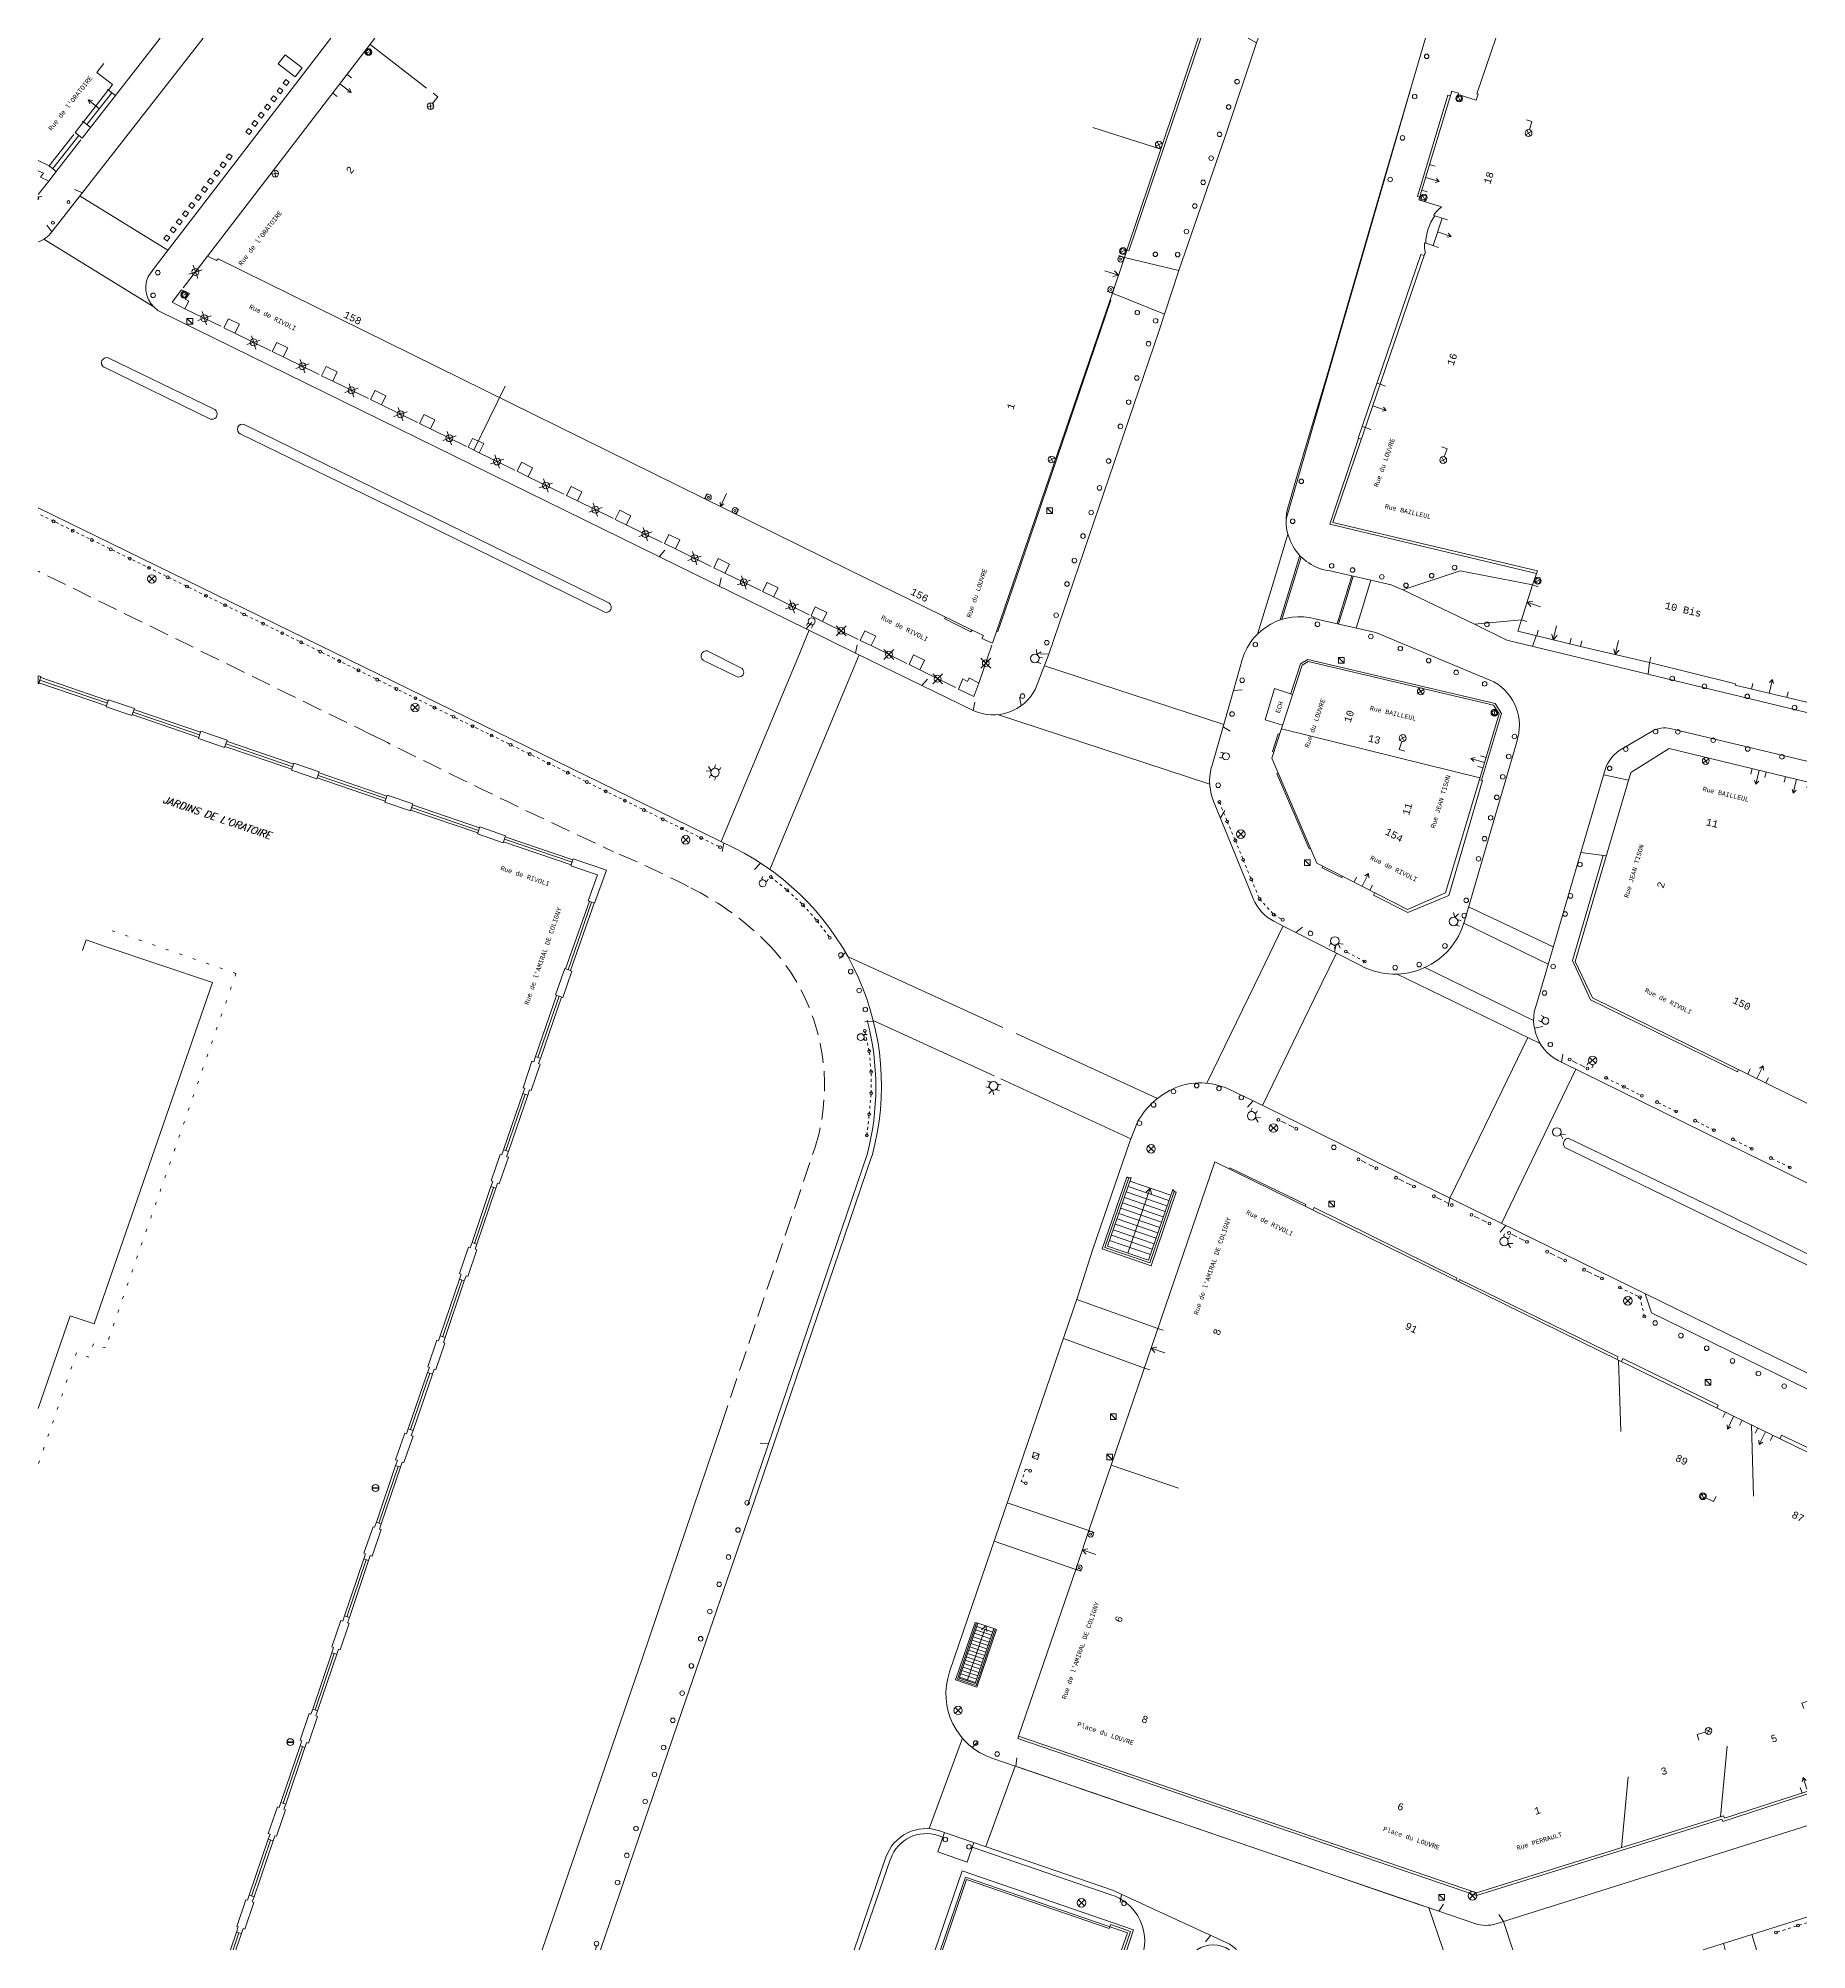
# Model space of a CAD drawing. Extents: x 600244 to 600368, y 128866 to 129000.
import ezdxf
from ezdxf.enums import TextEntityAlignment as Align

# ---------------------------------------------------------------- set-up
doc = ezdxf.new("R2010")
doc.units = 0
doc.header["$MEASUREMENT"] = 0
for name, pattern in [('BPP', [0.4, 0.2, -0.2]), ('BSU', [4, 2.8, -0.4, 0.4, -0.4]), ('BTT', [2, 1.4, -0.6]), ('PIS', [1, 0.2, -0.8])]:
    doc.linetypes.add(name, pattern=pattern)
for name, color, linetype, lineweight in [('10', 7, 'Continuous', 0), ('11', 7, 'Continuous', 0), ('13', 7, 'Continuous', 0), ('17', 7, 'Continuous', 0), ('18', 7, 'Continuous', 0), ('2', 7, 'Continuous', 0), ('28', 7, 'Continuous', 0), ('3', 7, 'Continuous', 0), ('7', 7, 'Continuous', 0), ('8', 7, 'Continuous', 0), ('9', 7, 'Continuous', 0)]:
    doc.layers.add(name, color=color, linetype=linetype, lineweight=lineweight)
doc.styles.add('ITALICT', font='ITALICT')
doc.styles.add('MONOTXT', font='MONOTXT')

msp = doc.modelspace()

# ---------------------------------------------------------------- texts
at = {"layer": '2', "color": 4, "linetype": 'Continuous', "lineweight": 0, "style": 'MONOTXT'}
for s, height, rotation, p in [("Rue de l'ORATOIRE", 0.32, 52.0253, (600245.92, 128995.78)), ('Rue de RIVOLI', 0.32, 333.8671, (600259.93, 128980.69)), ('158', 0.5, 333.9161, (600265.5, 128980.58)), ('1', 0.5, 71.1614, (600312.05, 128974.52)), ('Rue BAILLEUL', 0.32, 346.6917, (600339.66, 128967.06)), ('Rue du LOUVRE', 0.32, 71.1042, (600309.58, 128961.44)), ('156', 0.5, 331.9078, (600305.29, 128961.13)), ('10 Bis', 0.5, 346.7946, (600358.96, 128960.1)), ('Rue de RIVOLI', 0.32, 333.8062, (600304.29, 128958.87)), ('Rue JEAN TISON', 0.32, 73.2899, (600342.14, 128946.8)), ('11', 0.5, 73.2899, (600339.89, 128946.26)), ('154', 0.5, 331.7954, (600338.61, 128944.28)), ('Rue de RIVOLI', 0.32, 333.9301, (600338.63, 128942.01)), ("Rue de l'AMIRAL DE COLIGNY", 0.32, 71.0507, (600279.12, 128935.96)), ('Rue de RIVOLI', 0.32, 333.8566, (600357.9, 128932.7)), ('150', 0.5, 333.8566, (600363.02, 128932.45)), ("Rue de l'AMIRAL DE COLIGNY", 0.32, 71.0507, (600326.11, 128914.2)), ('Place du LOUVRE', 0.32, 341.1266, (600318.42, 128881.28)), ('5', 0.5, 18.0389, (600365.47, 128880.85)), ('3', 0.5, 17.29, (600357.74, 128878.56)), ('1', 0.5, 17.29, (600348.85, 128875.79)), ('Place du LOUVRE', 0.32, 341.1266, (600339.89, 128873.94)), ('Rue PERRAULT', 0.32, 17.29, (600348.97, 128873.73))]:
    msp.add_text(s, height=height, rotation=rotation, dxfattribs=at).set_placement(p, align=Align.CENTER)
at = {"layer": '2', "color": 4, "linetype": 'Continuous', "lineweight": 0}
for s, height, rotation, style, p in [('2', 0.5, 52.4705, 'MONOTXT', (600265.23, 128991.34)), ('18', 0.5, 72.7211, 'MONOTXT', (600345.12, 128990.71)), ("Rue de l'ORATOIRE", 0.32, 52.4705, 'MONOTXT', (600258.99, 128986.5)), ('16', 0.5, 70.6973, 'MONOTXT', (600342.56, 128977.98)), ('Rue du LOUVRE', 0.32, 70.6973, 'MONOTXT', (600337.89, 128970.7)), ('Rue du LOUVRE', 0.32, 70.936, 'MONOTXT', (600333.02, 128952.41)), ('Rue BAILLEUL', 0.32, 346.7592, 'MONOTXT', (600338.69, 128953.21)), ('10', 0.5, 70.936, 'MONOTXT', (600335.32, 128952.92)), ('13', 0.5, 346.7592, 'MONOTXT', (600337.39, 128951.47)), ("JARDINS DE L'ORATOIRE", 0.5, 341.1311, 'ITALICT', (600256.18, 128945.97)), ('Rue BAILLEUL', 0.32, 346.5633, 'MONOTXT', (600362.05, 128947.53)), ('11', 0.5, 346.5633, 'MONOTXT', (600361.11, 128945.59)), ('Rue JEAN TISON', 0.32, 73.5723, 'MONOTXT', (600355.41, 128942.02)), ('Rue de RIVOLI', 0.32, 341.135, 'MONOTXT', (600277.77, 128941.78)), ('2', 0.5, 73.5723, 'MONOTXT', (600357.21, 128941.07)), ('Rue de RIVOLI', 0.32, 333.9799, 'MONOTXT', (600330.06, 128917.41)), ('91', 0.5, 333.9799, 'MONOTXT', (600340.04, 128910.14)), ('89', 0.5, 333.9799, 'MONOTXT', (600359.02, 128900.87)), ('87', 0.5, 333.9799, 'MONOTXT', (600367.19, 128896.89)), ("Rue de l'AMIRAL DE COLIGNY", 0.32, 71.0507, 'MONOTXT', (600316.55, 128887.32))]:
    msp.add_text(s, height=height, rotation=rotation, dxfattribs=dict(at, style=style)).set_placement(p, align=Align.TOP_CENTER)
at = {"layer": '2', "color": 4, "linetype": 'Continuous', "lineweight": 0, "style": 'MONOTXT'}
for s, rotation, p in [('8', 71.1434, (600326.29, 128909.62)), ('6', 71.1434, (600319.4, 128889.46)), ('8', 341.1667, (600321.23, 128882.43)), ('6', 341.1667, (600339.18, 128876.3))]:
    msp.add_text(s, height=0.5, rotation=rotation, dxfattribs=at).set_placement(p, align=Align.MIDDLE)

# ---------------------------------------------------------------- blocks, each defined once
blk = doc.blocks.new('LPA')
at = {"layer": '3', "color": 5, "linetype": 'Continuous', "lineweight": 0}
blk.add_line((0, 0), (0, 5), dxfattribs=at)
blk = doc.blocks.new('P1')
at = {"layer": '10', "color": 253, "linetype": 'Continuous', "lineweight": 0}
blk.add_circle((0, 0), 0.1, dxfattribs=at)
blk = doc.blocks.new('BP14')
at = {"layer": '10', "color": 253, "linetype": 'Continuous', "lineweight": 0}
for p, q in [((0.2, 0), (0.6, 0)), ((0.8, 0), (1.2, 0))]:
    blk.add_line(p, q, dxfattribs=at)
for centre in [(0, 0), (1.4, 0)]:
    blk.add_circle(centre, 0.1, dxfattribs=at)
blk = doc.blocks.new('SBAG')
at = {"layer": '11', "color": 1, "linetype": 'Continuous', "lineweight": 0}
blk.add_line((0, 0), (0.15, 0.58), dxfattribs=at)
blk = doc.blocks.new('SBAD')
at = {"layer": '11', "color": 1, "linetype": 'Continuous', "lineweight": 0}
blk.add_line((0, 0), (-0.16, 0.58), dxfattribs=at)
blk = doc.blocks.new('SPO')
at = {"layer": '11', "color": 1, "linetype": 'Continuous', "lineweight": 0}
blk.add_line((0, 0), (0, 0.4), dxfattribs=at)
blk = doc.blocks.new('ESC')
at = {"layer": '11', "color": 1, "linetype": 'Continuous', "lineweight": 0}
blk.add_lwpolyline([(-0.35, -0.2), (0, 0), (-0.35, 0.2)], dxfattribs=at)
blk = doc.blocks.new('ACP')
at = {"layer": '11', "color": 1, "linetype": 'Continuous', "lineweight": 0}
blk.add_line((0, 0), (0, 1), dxfattribs=at)
blk.add_lwpolyline([(0.15, 0.74), (0, 1), (-0.15, 0.74)], dxfattribs=at)
blk = doc.blocks.new('ACV')
at = {"layer": '11', "color": 1, "linetype": 'Continuous', "lineweight": 0}
blk.add_line((0, 0), (0, 1), dxfattribs=at)
blk.add_lwpolyline([(-0.2, 0.35), (0, 0), (0.2, 0.35)], dxfattribs=at)
blk = doc.blocks.new('AMG')
at = {"layer": '11', "color": 1, "linetype": 'Continuous', "lineweight": 0}
blk.add_lwpolyline([(0, 0), (0, 1.4), (-0.8, 1.4)], dxfattribs=at)
blk = doc.blocks.new('PIV')
at = {"layer": '13', "color": 253, "linetype": 'Continuous', "lineweight": 0}
blk.add_circle((0, 0), 0.16, dxfattribs=at)
blk = doc.blocks.new('BVO')
at = {"layer": '13', "color": 253, "linetype": 'Continuous', "lineweight": 0}
for radius in [0.2, 0.07]:
    blk.add_circle((0, 0), radius, dxfattribs=at)
blk = doc.blocks.new('LEL')
at = {"layer": '18', "color": 2, "linetype": 'Continuous', "lineweight": 0}
for p, q in [((0.21, 0.21), (-0.21, -0.21)), ((-0.21, 0.21), (0.21, -0.21))]:
    blk.add_line(p, q, dxfattribs=at)
blk.add_circle((0, 0), 0.3, dxfattribs=at)
blk = doc.blocks.new('RABRND')
at = {"layer": '18', "color": 2, "linetype": 'Continuous', "lineweight": 0}
blk.add_lwpolyline([(0.69, 6.15), (0.99, 5.85), (0.69, 5.85), (0.69, 6.15), (0.99, 6.15), (0.99, 5.85)], dxfattribs=at)
blk.add_circle((0.84, 6), 0.24, dxfattribs=at)
at = {"layer": '28', "color": 7, "linetype": 'Continuous', "lineweight": 0}
blk.add_lwpolyline([(0.6, 6), (0, 6), (0, 5.6)], dxfattribs=at)
blk = doc.blocks.new('REB')
at = {"layer": '18', "color": 2, "linetype": 'Continuous', "lineweight": 0}
blk.add_lwpolyline([(-0.2, 0.2), (0.2, -0.2), (-0.2, -0.2), (-0.2, 0.2), (0.2, 0.2), (0.2, -0.2)], dxfattribs=at)
blk = doc.blocks.new('LEMRND')
at = {"layer": '18', "color": 2, "linetype": 'Continuous', "lineweight": 0}
for p, q in [((0.67, 6.17), (1.01, 5.83)), ((0.67, 5.83), (1.01, 6.17))]:
    blk.add_line(p, q, dxfattribs=at)
blk.add_circle((0.84, 6), 0.24, dxfattribs=at)
at = {"layer": '28', "color": 7, "linetype": 'Continuous', "lineweight": 0}
blk.add_lwpolyline([(0.6, 6), (0, 6), (0, 5.6)], dxfattribs=at)
blk = doc.blocks.new('PRJ')
at = {"layer": '18', "color": 2, "linetype": 'Continuous', "lineweight": 0}
for p, q in [((-0.24, 0.02), (0.24, 0.02)), ((-0.24, -0.02), (0.24, -0.02))]:
    blk.add_line(p, q, dxfattribs=at)
blk.add_circle((0, 0), 0.24, dxfattribs=at)
blk = doc.blocks.new('PFE')
at = {"layer": '17', "color": 2, "linetype": 'Continuous', "lineweight": 0}
blk.add_circle((0, 0), 0.3, dxfattribs=at)
blk = doc.blocks.new('POF')
at = {"layer": '17', "color": 2, "linetype": 'Continuous', "lineweight": 0}
blk.add_circle((0, 0), 0.24, dxfattribs=at)
blk = doc.blocks.new('FEMG')
at = {"layer": '17', "color": 2, "linetype": 'Continuous', "lineweight": 0}
blk.add_lwpolyline([(0.61, 0.18), (0.3, 0), (0.61, -0.18)], dxfattribs=at)
blk = doc.blocks.new('FEPG')
at = {"layer": '17', "color": 2, "linetype": 'Continuous', "lineweight": 0}
blk.add_lwpolyline([(-0.2, -0.5), (-0.2, -0.3), (0.2, -0.3), (0.2, -0.5)], dxfattribs=at)
blk = doc.blocks.new('FEPP')
at = {"layer": '17', "color": 2, "linetype": 'Continuous', "lineweight": 0}
blk.add_lwpolyline([(-0.2, -0.44), (-0.2, -0.24), (0.2, -0.24), (0.2, -0.44)], dxfattribs=at)
blk = doc.blocks.new('AMD')
at = {"layer": '11', "color": 1, "linetype": 'Continuous', "lineweight": 0}
blk.add_lwpolyline([(0, 0), (0, 1.4), (0.8, 1.4)], dxfattribs=at)
blk = doc.blocks.new('ECH')
at = {"layer": '11', "color": 1, "linetype": 'Continuous', "lineweight": 0, "style": 'MONOTXT'}
blk.add_text('ECH', height=0.32, dxfattribs=at).set_placement((0, 0), align=Align.MIDDLE)
blk = doc.blocks.new('BVL')
at = {"layer": '13', "color": 253, "linetype": 'Continuous', "lineweight": 0}
for p, q in [((0.15, 0.15), (-0.15, 0.15)), ((-0.15, 0.15), (-0.15, -0.15)), ((0.15, -0.15), (0.15, 0.15)), ((-0.15, -0.15), (0.15, -0.15))]:
    blk.add_line(p, q, dxfattribs=at)
blk = doc.blocks.new('LEMB')
at = {"layer": '18', "color": 2, "linetype": 'Continuous', "lineweight": 0}
for p, q in [((-0.17, 0.07), (0.17, 0.41)), ((-0.17, 0.41), (0.17, 0.07))]:
    blk.add_line(p, q, dxfattribs=at)
blk.add_circle((0, 0.24), 0.24, dxfattribs=at)
blk = doc.blocks.new('LEA')
at = {"layer": '18', "color": 2, "linetype": 'Continuous', "lineweight": 0}
for p, q in [((-0.35, 0.35), (0.35, -0.35)), ((-0.35, -0.35), (0.35, 0.35))]:
    blk.add_line(p, q, dxfattribs=at)
blk.add_circle((0, 0), 0.24, dxfattribs=at)
blk = doc.blocks.new('RABB')
at = {"layer": '18', "color": 2, "linetype": 'Continuous', "lineweight": 0}
blk.add_lwpolyline([(-0.15, 0.39), (0.15, 0.09), (-0.15, 0.09), (-0.15, 0.39), (0.15, 0.39), (0.15, 0.09)], dxfattribs=at)
blk.add_circle((0, 0.24), 0.24, dxfattribs=at)

# ---------------------------------------------------------------- linework, layer by layer
at = {"layer": '10', "color": 253, "linetype": 'BPP', "lineweight": 0}
for p, q in [((600291.31, 128943.7), (600243.54, 128967.06)), ((600336.66, 128935.63), (600335.34, 128936.33)), ((600353.6, 128927.46), (600356.12, 128926.2)), ((600358.52, 128925.1), (600357.18, 128925.76)), ((600361.18, 128923.79), (600359.85, 128924.45)), ((600363.84, 128922.48), (600362.51, 128923.14)), ((600366.51, 128921.17), (600365.18, 128921.83)), ((600365.62, 128867.5), (600367.69, 128868.15))]:
    msp.add_line(p, q, dxfattribs=at)
for points in [[(600326.46, 128946.82), (600327, 128945.46), (600327.58, 128944.13), (600328.13, 128942.76), (600328.7, 128941.39), (600329.28, 128940.02), (600330.27, 128938.92), (600330.9, 128938.55)], [(600294.97, 128941.56), (600296.12, 128940.63), (600297.22, 128939.6), (600298.22, 128938.48), (600299.11, 128937.29)], [(600301.71, 128923.42), (600301.87, 128924.91), (600302.01, 128926.39), (600302.01, 128927.88), (600301.87, 128929.34), (600301.57, 128930.75)], [(600354.57, 128912.74), (600355.98, 128912.07), (600356.29, 128910.71)], [(600313.07, 128899.92), (600312.85, 128899.99), (600312.55, 128899.12), (600312.77, 128899.04)]]:
    msp.add_lwpolyline(points, dxfattribs=at)
at = {"layer": '11', "color": 1, "linetype": 'Continuous', "lineweight": 0}
for p, q in [((600325.16, 129000.44), (600320.1, 128985.51)), ((600329.07, 129000.12), (600328.48, 129000.44)), ((600246.96, 128994.37), (600248.71, 128996.61)), ((600319.97, 128985.55), (600320.1, 128985.51)), ((600323.62, 128984.13), (600319.79, 128985.05)), ((600340.84, 128985.18), (600340.61, 128985.26)), ((600318.78, 128982.07), (600318.84, 128982.05)), ((600322.61, 128981.06), (600318.95, 128982.55)), ((600337.53, 128976.23), (600337.75, 128976.15)), ((600336.43, 128972.29), (600336.21, 128972.36)), ((600336.49, 128973.19), (600336.71, 128973.11)), ((600310.82, 128958.83), (600310.91, 128958.8)), ((600344.36, 128959.31), (600347.67, 128959.61)), ((600348.45, 128957.75), (600348.7, 128958.49)), ((600356.55, 128955.79), (600356.66, 128956.61)), ((600243.65, 128955.38), (600248.4, 128953.76)), ((600250.2, 128953.14), (600254.87, 128951.54)), ((600330.89, 128952.21), (600329.66, 128952.6)), ((600256.7, 128950.91), (600261.41, 128949.3)), ((600263.19, 128948.69), (600267.95, 128947.07)), ((600353.44, 128948.72), (600355.18, 128948.35)), ((600367.69, 128947.9), (600367.68, 128947.84)), ((600269.75, 128946.44), (600274.45, 128944.83)), ((600276.26, 128944.21), (600281.01, 128942.59)), ((600353.62, 128943.05), (600351.83, 128943.27)), ((600282.39, 128939.79), (600280.73, 128935.05)), ((600280.1, 128933.19), (600278.62, 128928.89)), ((600352.52, 128932.94), (600362.82, 128927.88)), ((600362.82, 128927.88), (600362.9, 128928.05)), ((600277.73, 128926.31), (600276.37, 128922.35)), ((600275.49, 128919.77), (600274.16, 128915.84)), ((600322.91, 128918.84), (600320.05, 128919.83)), ((600323.04, 128919.22), (600320.18, 128920.21)), ((600322.52, 128917.71), (600319.66, 128918.69)), ((600322.65, 128918.09), (600319.79, 128919.07)), ((600322.78, 128918.47), (600319.92, 128919.45)), ((600320.04, 128915.15), (600321.61, 128919.71)), ((600322.01, 128916.2), (600319.14, 128917.18)), ((600322.14, 128916.57), (600319.27, 128917.56)), ((600322.27, 128916.95), (600319.4, 128917.93)), ((600322.4, 128917.33), (600319.53, 128918.31)), ((600321.62, 128915.06), (600318.75, 128916.04)), ((600321.75, 128915.44), (600318.88, 128916.42)), ((600321.88, 128915.82), (600319.01, 128916.8)), ((600273.28, 128913.26), (600271.93, 128909.3)), ((600322.14, 128909.87), (600316.45, 128911.9)), ((600321.19, 128907.09), (600315.52, 128909.16)), ((600271.04, 128906.72), (600269.68, 128902.77)), ((600268.8, 128900.19), (600267.45, 128896.21)), ((600317.3, 128895.68), (600311.57, 128897.63)), ((600316.37, 128892.96), (600310.65, 128894.93)), ((600266.56, 128893.63), (600265.2, 128889.63)), ((600310.55, 128888.56), (600309.42, 128888.94)), ((600310.62, 128888.8), (600309.5, 128889.18)), ((600308.75, 128885.13), (600309.98, 128888.75)), ((600310.14, 128887.38), (600309.02, 128887.76)), ((600310.22, 128887.62), (600309.1, 128888)), ((600310.3, 128887.85), (600309.18, 128888.23)), ((600310.38, 128888.09), (600309.26, 128888.47)), ((600310.46, 128888.33), (600309.34, 128888.71)), ((600264.32, 128887.05), (600262.97, 128883.09)), ((600309.66, 128885.96), (600308.54, 128886.34)), ((600309.74, 128886.2), (600308.62, 128886.58)), ((600309.82, 128886.43), (600308.7, 128886.81)), ((600309.9, 128886.67), (600308.78, 128887.05)), ((600309.98, 128886.91), (600308.86, 128887.29)), ((600310.06, 128887.14), (600308.94, 128887.52)), ((600309.34, 128885.01), (600308.22, 128885.39)), ((600309.42, 128885.25), (600308.3, 128885.63)), ((600309.5, 128885.49), (600308.38, 128885.87)), ((600309.58, 128885.72), (600308.46, 128886.1)), ((600312.36, 128881.24), (600312.31, 128881.08)), ((600262.09, 128880.51), (600260.74, 128876.54)), ((600367.69, 128877.53), (600367.43, 128878.34)), ((600259.85, 128873.96), (600258.52, 128870.02)), ((600257.63, 128867.45), (600257.23, 128866.26)), ((600361.97, 128866.26), (600361.85, 128866.71)), ((600364.17, 128866.26), (600363.83, 128867.33))]:
    msp.add_line(p, q, dxfattribs=at)
at = {"layer": '11', "color": 1, "linetype": 'BSU', "lineweight": 0}
msp.add_line((600244.8, 128991.09), (600246.63, 128993.43), dxfattribs=at)
at = {"layer": '11', "color": 1, "linetype": 'Continuous', "lineweight": 0}
for points in [[(600342.68, 128996.4), (600342.5, 128996.45), (600340.36, 128989.33), (600340.53, 128989.28)], [(600341.58, 128987.97), (600342.09, 128987.81), (600341.46, 128985.88), (600340.95, 128986.05)], [(600348.73, 128962.87), (600334.2, 128966.32), (600336.23, 128972.34), (600336.21, 128972.36), (600340.61, 128985.26)], [(600318.84, 128982.05), (600312.47, 128963.36), (600310.91, 128958.8)], [(600330.73, 128959.6), (600331.43, 128961.91), (600332.1, 128964.13)], [(600339.33, 128961.71), (600343.36, 128963.04), (600348.45, 128962.06)], [(600334.83, 128959.32), (600335.26, 128960.74), (600335.85, 128962.67)], [(600309.11, 128958.88), (600309.02, 128958.78), (600307.18, 128959.69), (600307.2, 128959.8)], [(600345.82, 128953.73), (600332.67, 128956.82), (600332.15, 128956.53), (600331.48, 128954.45)], [(600331.59, 128954.36), (600330.33, 128954.79), (600329.66, 128952.6)], [(600345.82, 128953.73), (600346.26, 128953.04), (600344.85, 128948.35)], [(600330.29, 128950.33), (600330.18, 128950.36), (600330.59, 128951.62), (600330.69, 128951.59)], [(600330.59, 128948.87), (600330.49, 128948.82), (600332.75, 128943.53), (600332.85, 128943.57)], [(600344.71, 128948.39), (600344.92, 128948.33), (600342.57, 128940.27), (600339.68, 128939.07)], [(600353.4, 128943.08), (600351.24, 128935.7), (600352.52, 128932.94)], [(600333.73, 128942.31), (600333.68, 128942.21), (600335.04, 128941.52), (600335.09, 128941.62)], [(600339.68, 128939.07), (600337.27, 128940.28), (600337.36, 128940.46)], [(600327.15, 128921.06), (600327.2, 128921.15), (600332.53, 128918.56), (600332.48, 128918.45)], [(600323.29, 128919.49), (600321.57, 128914.47), (600318.42, 128915.55), (600320.1, 128920.44)], [(600343.07, 128913.25), (600343.15, 128913.41), (600333.11, 128918.36), (600333.02, 128918.18)], [(600343.25, 128913.16), (600343.32, 128913.3), (600354.46, 128907.88), (600354.37, 128907.7)], [(600354.68, 128907.55), (600354.78, 128907.77), (600361.47, 128904.48), (600361.38, 128904.28)], [(600367.69, 128901.54), (600365.92, 128902.38), (600365.8, 128902.13)], [(600309.41, 128889.21), (600308.07, 128885.26), (600309.38, 128884.81), (600310.72, 128888.77)], [(600312.31, 128881.08), (600344.51, 128870.07), (600361.74, 128875.43), (600361.79, 128875.27), (600367.69, 128877.19)], [(600367.66, 128878.14), (600367.43, 128878.34), (600367.37, 128878.04)], [(600318.83, 128868.03), (600320.22, 128867.55), (600319.77, 128866.26)]]:
    msp.add_lwpolyline(points, dxfattribs=at)
at = {"layer": '17', "color": 2, "linetype": 'Continuous', "lineweight": 0}
for p, q in [((600331.15, 128966.67), (600339.92, 128997)), ((600246.47, 128989.35), (600252.64, 128985.55)), ((600243.93, 128986.33), (600251.6, 128981.61)), ((600332.19, 128964.04), (600330.85, 128959.64)), ((600335.76, 128962.69), (600334.73, 128959.34)), ((600296.86, 128956.95), (600297.66, 128958.88)), ((600291.48, 128944.04), (600296.86, 128956.95)), ((600300.35, 128955.2), (600301.16, 128957.15)), ((600314.17, 128956.38), (600326.77, 128952.26)), ((600294.89, 128942.09), (600300.35, 128955.2)), ((600310.87, 128952.96), (600325.78, 128948.08)), ((600329.34, 128934.84), (600330.93, 128938.12)), ((600343.62, 128938.31), (600349.54, 128935.43)), ((600300.36, 128935.99), (600311.25, 128931)), ((600333.11, 128933), (600334.68, 128936.21)), ((600329.34, 128934.84), (600325.58, 128927.09)), ((600340.87, 128935.2), (600348.52, 128931.48)), ((600333.11, 128933), (600329.49, 128925.53)), ((600302.16, 128931.49), (600310.64, 128927.6)), ((600312.18, 128930.57), (600322.11, 128926.02)), ((600348.12, 128930.29), (600346.31, 128926.57)), ((600351.49, 128928.07), (600349.92, 128924.82)), ((600311.11, 128927.38), (600320.25, 128923.19)), ((600342.63, 128919.01), (600346.31, 128926.57)), ((600346.27, 128917.23), (600349.92, 128924.82)), ((600308.43, 128881.1), (600306.09, 128874.76)), ((600312.13, 128879.14), (600310.05, 128873.5)), ((600342.16, 128866.26), (600341.17, 128869.19)), ((600347.07, 128866.26), (600346.4, 128868.23))]:
    msp.add_line(p, q, dxfattribs=at)
msp.add_lwpolyline([(600340.82, 128869.31), (600338.26, 128870.19), (600332.78, 128872.07), (600328.59, 128873.5), (600324.77, 128874.81), (600321.46, 128875.95), (600316.95, 128877.49), (600314.27, 128878.41), (600312.29, 128879.09)], dxfattribs=at)
at = {"layer": '18', "color": 2, "linetype": 'Continuous', "lineweight": 0}
msp.add_line((600243.54, 128989.27), (600243.8, 128989.36), dxfattribs=at)
msp.add_lwpolyline([(600243.54, 128989.32), (600243.54, 128989.09, 0.253576), (600243.54, 128989.32)], format="xyb", dxfattribs=at)
at = {"layer": '28', "color": 7, "linetype": 'Continuous', "lineweight": 0}
msp.add_lwpolyline([(600367.69, 128883.68), (600367.35, 128883.57), (600367.48, 128883.19)], dxfattribs=at)
at = {"layer": '3', "color": 5, "linetype": 'Continuous', "lineweight": 0}
for p, q in [((600247.21, 128994.17), (600248.96, 128996.42)), ((600330.81, 128951.95), (600344.75, 128948.52))]:
    msp.add_line(p, q, dxfattribs=at)
at = {"layer": '7', "color": 6, "linetype": 'Continuous', "lineweight": 0}
for p, q in [((600267.17, 129000.44), (600255.42, 128985.14)), ((600244.27, 128990.41), (600243.7, 128990.69)), ((600341.48, 128988.01), (600341.58, 128987.97)), ((600340.85, 128986.08), (600340.95, 128986.05)), ((600255.42, 128985.14), (600256.06, 128984.83)), ((600334.43, 128966.45), (600340.91, 128985.39)), ((600253.6, 128982.77), (600254.15, 128982.51)), ((600348.79, 128963.04), (600334.43, 128966.45)), ((600308.45, 128955.47), (600308.14, 128954.75)), ((600308.45, 128955.47), (600308.77, 128955.29)), ((600308.77, 128955.29), (600308.9, 128955.53)), ((600367.69, 128948.25), (600358.03, 128950.58)), ((600352.65, 128933.08), (600367.69, 128925.69)), ((600316.37, 128892.96), (600312.36, 128881.24))]:
    msp.add_line(p, q, dxfattribs=at)
at = {"layer": '7', "color": 6, "linetype": 'BSU', "lineweight": 0}
for p, q in [((600246.71, 128994.56), (600248.46, 128996.8)), ((600244.31, 128991.48), (600246.14, 128993.82)), ((600243.54, 128989.47), (600244.27, 128990.41)), ((600255.42, 128985.14), (600253.6, 128982.77)), ((600253.84, 128981.45), (600256.57, 128980.11)), ((600257.35, 128979.73), (600259.97, 128978.45)), ((600260.74, 128978.07), (600263.43, 128976.75)), ((600264.21, 128976.37), (600266.86, 128975.07)), ((600267.64, 128974.7), (600270.31, 128973.39)), ((600271.08, 128973.01), (600273.72, 128971.72)), ((600274.49, 128971.34), (600277.15, 128970.04)), ((600277.93, 128969.66), (600280.62, 128968.34)), ((600281.4, 128967.96), (600284.04, 128966.66)), ((600284.82, 128966.28), (600287.5, 128964.97)), ((600288.27, 128964.59), (600290.97, 128963.27)), ((600291.74, 128962.89), (600294.39, 128961.6)), ((600295.16, 128961.22), (600297.79, 128959.89)), ((600298.6, 128959.5), (600301.23, 128958.17)), ((600302.01, 128957.8), (600304.67, 128956.48)), ((600309.58, 128955.17), (600310.53, 128957.97)), ((600305.43, 128956.11), (600308.14, 128954.75))]:
    msp.add_line(p, q, dxfattribs=at)
at = {"layer": '7', "color": 6, "linetype": 'Continuous', "lineweight": 0}
for points in [[(600248.76, 128997.18), (600248.46, 128996.8), (600248.96, 128996.42), (600252.1, 129000.44)], [(600300.4, 128963.14), (600309.11, 128958.88), (600309.89, 128958.51), (600309.89, 128958.51), (600309.89, 128958.51), (600309.77, 128958.31), (600309.77, 128958.31), (600310.53, 128957.97), (600310.53, 128957.97), (600318.78, 128982.07), (600318.95, 128982.55), (600319.79, 128985.05), (600319.97, 128985.55), (600324.96, 129000.44)], [(600345.86, 129000.44), (600344.54, 128996.54), (600344.63, 128996.51)], [(600342.05, 128988.61), (600340.47, 128989.1), (600342.77, 128996.72), (600343.24, 128996.58), (600343.22, 128996.48), (600344.49, 128996.1), (600344.63, 128996.51)], [(600243.54, 128991.86), (600244.31, 128991.48), (600244.8, 128991.09), (600244.27, 128990.41)], [(600243.7, 128990.69), (600243.9, 128990.96), (600243.54, 128991.13)], [(600256.06, 128984.83), (600256.16, 128984.96), (600300.4, 128963.14)], [(600254.15, 128982.51), (600253.85, 128982.11), (600254.1, 128981.99), (600253.84, 128981.45), (600252.93, 128981.9), (600253.6, 128982.77)], [(600347.41, 128958.81), (600347.67, 128959.61), (600348.45, 128962.06), (600348.79, 128963.04)], [(600367.69, 128953.83), (600362.67, 128955.02), (600362.69, 128955.11), (600356.66, 128956.61), (600351.81, 128957.74), (600347.41, 128958.81)], [(600332.26, 128956.44), (600330.15, 128949.9), (600333.3, 128942.54), (600339.67, 128939.28)], [(600332.26, 128956.44), (600332.69, 128956.68), (600332.7, 128956.69), (600345.71, 128953.62)], [(600308.14, 128954.75), (600309.23, 128954.22), (600309.58, 128955.17), (600308.9, 128955.53)], [(600345.71, 128953.63), (600346.1, 128953.02), (600342.32, 128940.44), (600339.67, 128939.28)], [(600358.03, 128950.58), (600355.34, 128948.89), (600351.43, 128935.63), (600352.65, 128933.08)], [(600243.54, 128904.24), (600245.77, 128910.76), (600247.46, 128910.2), (600255.76, 128934.15), (600248.23, 128936.69)], [(600367.69, 128901.2), (600354.48, 128907.64), (600326.14, 128921.56), (600317.3, 128895.68), (600316.37, 128892.96)], [(600312.36, 128881.24), (600344.51, 128870.25), (600361.85, 128875.65), (600361.91, 128875.49), (600367.69, 128877.37)]]:
    msp.add_lwpolyline(points, dxfattribs=at)
for points in [[(600246.63, 128993.43), (600247.21, 128994.17), (600246.71, 128994.56), (600246.14, 128993.82)], [(600256.57, 128980.11), (600257.35, 128979.73), (600257.66, 128980.37), (600256.89, 128980.75)], [(600259.97, 128978.45), (600260.74, 128978.07), (600261.06, 128978.71), (600260.29, 128979.08)], [(600263.43, 128976.75), (600264.21, 128976.37), (600264.52, 128977.01), (600263.75, 128977.39)], [(600266.86, 128975.07), (600267.64, 128974.7), (600267.95, 128975.33), (600267.18, 128975.71)], [(600270.31, 128973.39), (600271.08, 128973.01), (600271.39, 128973.65), (600270.62, 128974.02)], [(600273.72, 128971.72), (600274.49, 128971.34), (600274.81, 128971.98), (600274.03, 128972.35)], [(600277.15, 128970.04), (600277.93, 128969.66), (600278.24, 128970.29), (600277.47, 128970.67)], [(600280.62, 128968.34), (600281.4, 128967.96), (600281.71, 128968.6), (600280.94, 128968.97)], [(600284.04, 128966.66), (600284.82, 128966.28), (600285.13, 128966.92), (600284.36, 128967.3)], [(600287.5, 128964.97), (600288.27, 128964.59), (600288.58, 128965.23), (600287.81, 128965.61)], [(600290.97, 128963.27), (600291.74, 128962.89), (600292.06, 128963.53), (600291.28, 128963.91)], [(600294.39, 128961.6), (600295.16, 128961.22), (600295.48, 128961.85), (600294.7, 128962.23)], [(600298.9, 128960.13), (600298.6, 128959.5), (600297.79, 128959.89), (600298.09, 128960.52)], [(600302.33, 128958.47), (600302.01, 128957.8), (600301.23, 128958.17), (600301.56, 128958.85)], [(600305.76, 128956.77), (600305.43, 128956.11), (600304.67, 128956.48), (600304.99, 128957.15)]]:
    msp.add_lwpolyline(points, close=True, dxfattribs=at)
for radius, start, end in [(3.32, 129.7075, 143.9622), (3.22, 143.407, 180.1215), (3.32, 179.5331, 191.5118)]:
    msp.add_arc((600344.17, 128986.05), radius, start, end, dxfattribs=at)
at = {"layer": '8', "color": 4, "linetype": 'Continuous', "lineweight": 0}
for p, q in [((600244.5, 128986.84), (600255.12, 129000.44)), ((600297.45, 128958.98), (600251.93, 128981.33)), ((600248.44, 128978.01), (600255.93, 128974.37)), ((600248.13, 128977.36), (600255.68, 128973.68)), ((600292.37, 128943.6), (600243.54, 128967.48)), ((600290.51, 128957.43), (600292.87, 128956.25)), ((600346.63, 128958.19), (600367.69, 128953.1)), ((600290.2, 128956.78), (600292.51, 128955.66)), ((600367.69, 128949.68), (600358.11, 128951.99)), ((600354.68, 128950.53), (600356.88, 128951.82)), ((600328.83, 128940.04), (600326.1, 128946.77)), ((600349.9, 128936.66), (600343.95, 128939.47)), ((600338.95, 128934.75), (600348.98, 128929.87)), ((600367.69, 128920.1), (600350.53, 128928.54)), ((600293.33, 128897.43), (600301.73, 128922.09)), ((600367.69, 128906.75), (600340.59, 128920.01)), ((600356.34, 128912.3), (600356.79, 128910.97)), ((600367.69, 128905.64), (600356.79, 128910.97)), ((600344.39, 128868.09), (600310.49, 128879.7)), ((600307.04, 128874.16), (600306.71, 128874.27)), ((600345.9, 128868.07), (600367.69, 128874.96)), ((600318.83, 128870.12), (600309.1, 128873.45)), ((600303.04, 128872.75), (600300.83, 128866.26)), ((600303.37, 128872.65), (600301.18, 128866.26)), ((600360.42, 128866.26), (600367.69, 128868.55)), ((600282.65, 128866.26), (600282.74, 128866.52))]:
    msp.add_line(p, q, dxfattribs=at)
at = {"layer": '8', "color": 4, "linetype": 'BTT', "lineweight": 0}
for p, q in [((600266.99, 128951.52), (600243.54, 128963.02)), ((600291.5, 128903.13), (600298.07, 128922.59))]:
    msp.add_line(p, q, dxfattribs=at)
at = {"layer": '8', "color": 4, "linetype": 'Continuous', "lineweight": 0}
for points in [[(600264.08, 129000.44), (600251.74, 128984.38), (600251.25, 128983.71)], [(600313.54, 128954.77), (600314.48, 128957.19), (600322.21, 128979.85), (600322.61, 128981.06), (600323.62, 128984.13), (600326.89, 128993.62), (600329.07, 129000.12), (600329.17, 129000.44)], [(600340.92, 129000.44), (600337.99, 128990.41), (600333.97, 128976.63), (600331.99, 128969.99), (600331.39, 128967.87)], [(600257.72, 128972.67), (600269.07, 128967.14), (600283.22, 128960.19)], [(600283.54, 128960.82), (600269.37, 128967.76), (600258, 128973.32)], [(600329.14, 128958.61), (600330.25, 128962.26), (600331.27, 128965.63)], [(600334.23, 128963.04), (600338.51, 128962.06), (600339.33, 128961.71), (600344.36, 128959.31), (600346.63, 128958.19)], [(600336.07, 128959.03), (600336.48, 128960.38), (600337.09, 128962.39)], [(600297.45, 128958.98), (600300.92, 128957.27), (600309.17, 128953.25)], [(600345.73, 128955.27), (600337.45, 128958.72), (600333.19, 128959.69)], [(600328.09, 128956.89), (600327.46, 128954.66), (600325.9, 128949.24)], [(600347.33, 128951.05), (600344.46, 128941.19), (600343.66, 128938.47)], [(600348.74, 128932.71), (600350.05, 128937.17), (600351.83, 128943.27), (600353.62, 128949.33)], [(600330.28, 128938.46), (600331.04, 128938.07), (600331.83, 128937.66), (600334.53, 128936.29), (600336.48, 128935.29)], [(600340.59, 128920.01), (600332.03, 128924.28), (600328.82, 128925.85), (600327.08, 128926.69)], [(600320.74, 128924.43), (600320.17, 128922.99), (600317.57, 128915.44), (600316.53, 128912.14), (600307.52, 128885.77)], [(600350.72, 128922.58), (600361.39, 128917.41), (600367.69, 128914.34)], [(600367.69, 128915.12), (600361.59, 128918.13), (600350.95, 128923.23)], [(600302.07, 128921.99), (600294.07, 128898.54), (600288.74, 128883.05), (600283.01, 128866.26)], [(600278.91, 128866.26), (600285.96, 128886.74), (600291.5, 128903.13)], [(600309.21, 128873.79), (600308.74, 128872.41), (600306.69, 128873.12), (600307.16, 128874.49)], [(600326.94, 128866.77), (600318.96, 128870.45), (600306.82, 128874.61)]]:
    msp.add_lwpolyline(points, dxfattribs=at)
msp.add_lwpolyline([(600260.39, 128998.63), (600260.88, 128999.27), (600262.07, 128998.35), (600261.58, 128997.72)], close=True, dxfattribs=at)
for centre, radius, start, end in [((600242.82, 128988.15), 2.13, 289.6087, 322.1842), ((600253.03, 128982.93), 1.94, 156.212, 235.5582), ((600248.35, 128977.65), 0.372, 76.5212, 232.674), ((600255.73, 128974.06), 0.374, 262.5534, 58.2445), ((600257.87, 128972.99), 0.355, 69.4728, 245.2128), ((600334.69, 128966.56), 3.55, 158.4372, 262.4762), ((600283.41, 128960.49), 0.356, 237.6973, 69.679), ((600332.1, 128955.62), 4.21, 75.0784, 162.4318), ((600290.43, 128957.07), 0.365, 76.3534, 232.8095), ((600292.72, 128955.94), 0.346, 232.7614, 64.0563), ((600310.57, 128956.28), 3.34, 245.3281, 333.0777), ((600343.98, 128952.18), 3.54, 341.3103, 60.3636), ((600357.7, 128950.35), 1.68, 75.7453, 119.2679), ((600356.32, 128948.03), 3, 123.2426, 154.2509), ((600329.48, 128948.3), 3.71, 165.2978, 204.4019), ((600284.08, 128926.9), 18.65, 344.7331, 63.6254), ((600331.61, 128941.13), 2.98, 201.5099, 243.5637), ((600338.77, 128939.81), 5.07, 243.1154, 344.5888), ((600351.75, 128931.53), 3.23, 158.5991, 247.7583), ((600283.75, 128926.81), 18.59, 345.2962, 14.6783), ((600325.56, 128921.67), 5.55, 113.3443, 150.2641), ((600325.13, 128922.44), 4.67, 65.3926, 112.2635), ((600350.99, 128922.85), 0.383, 96.4682, 224.7715), ((600312.04, 128884.23), 4.78, 161.1235, 251.0882), ((600305.86, 128871.79), 2.97, 71.0965, 161.1728), ((600305.86, 128871.79), 2.62, 71.1099, 161.0283), ((600317.81, 128866.87), 3.41, 349.5412, 72.4699), ((600345.17, 128870.51), 2.54, 252.0349, 286.655), ((600326.02, 128864.55), 2.05, 56.1612, 123.8388), ((600325.86, 128864.49), 2.52, 44.4803, 64.7326)]:
    msp.add_arc(centre, radius, start, end, dxfattribs=at)
at = {"layer": '8', "color": 4, "linetype": 'BTT', "lineweight": 0}
for centre, radius, start, end in [((600545.84, 129505.94), 620.59, 243.30011, 245.03614), ((600258.96, 128882.89), 65.39, 62.4744, 67.5586), ((600280.36, 128922.74), 20.17, 42.5317, 64.0781), ((600284.21, 128926.91), 14.53, 342.6904, 40.6765)]:
    msp.add_arc(centre, radius, start, end, dxfattribs=at)
at = {"layer": '9', "color": 3, "linetype": 'Continuous', "lineweight": 0}
for p, q in [((600244.56, 128991.29), (600246.38, 128993.62)), ((600248.34, 128953.57), (600243.59, 128955.2)), ((600243.71, 128955.56), (600248.46, 128953.93)), ((600250.26, 128953.31), (600254.93, 128951.72)), ((600254.81, 128951.36), (600250.14, 128952.96)), ((600261.34, 128949.12), (600256.64, 128950.73)), ((600256.76, 128951.09), (600261.47, 128949.48)), ((600267.89, 128946.89), (600263.13, 128948.51)), ((600263.25, 128948.86), (600268.01, 128947.24)), ((600269.81, 128946.62), (600274.52, 128945.01)), ((600274.39, 128944.66), (600269.69, 128946.26)), ((600280.95, 128942.41), (600276.2, 128944.03)), ((600276.32, 128944.39), (600281.07, 128942.77)), ((600282.23, 128939.86), (600280.56, 128935.11)), ((600280.9, 128934.99), (600282.56, 128939.73)), ((600279.93, 128933.25), (600278.45, 128928.95)), ((600278.79, 128928.83), (600280.27, 128933.13)), ((600277.56, 128926.37), (600276.2, 128922.41)), ((600276.54, 128922.29), (600277.9, 128926.25)), ((600275.32, 128919.83), (600273.99, 128915.9)), ((600274.33, 128915.79), (600275.66, 128919.71)), ((600273.11, 128913.32), (600271.76, 128909.36)), ((600272.1, 128909.24), (600273.45, 128913.21)), ((600270.87, 128906.78), (600269.51, 128902.83)), ((600269.85, 128902.71), (600271.21, 128906.66)), ((600268.63, 128900.25), (600267.28, 128896.27)), ((600267.62, 128896.15), (600268.96, 128900.13)), ((600266.39, 128893.69), (600265.04, 128889.69)), ((600265.38, 128889.57), (600266.73, 128893.57)), ((600264.15, 128887.11), (600262.81, 128883.15)), ((600263.15, 128883.03), (600264.49, 128887)), ((600261.92, 128880.57), (600260.57, 128876.6)), ((600260.91, 128876.48), (600262.26, 128880.46)), ((600259.68, 128874.01), (600258.35, 128870.08)), ((600258.69, 128869.97), (600260.02, 128873.9)), ((600257.46, 128867.5), (600257.04, 128866.26)), ((600318.73, 128867.75), (600318.83, 128868.03)), ((600257.42, 128866.26), (600257.8, 128867.39))]:
    msp.add_line(p, q, dxfattribs=at)
for points in [[(600243.54, 128955.14), (600243.54, 128955.69), (600243.73, 128955.63), (600243.57, 128955.13), (600243.54, 128955.14)], [(600250.29, 128953.38), (600250.12, 128952.89), (600248.31, 128953.51), (600248.48, 128954)], [(600256.79, 128951.16), (600256.62, 128950.66), (600254.79, 128951.29), (600254.95, 128951.79)], [(600263.27, 128948.94), (600263.1, 128948.44), (600261.32, 128949.05), (600261.49, 128949.55)], [(600269.83, 128946.69), (600269.67, 128946.2), (600267.86, 128946.82), (600268.03, 128947.31)], [(600276.35, 128944.46), (600276.18, 128943.96), (600274.37, 128944.59), (600274.54, 128945.08)], [(600281.09, 128942.84), (600283.43, 128942.03), (600282.6, 128939.72), (600282.15, 128939.88), (600282.8, 128941.7), (600280.92, 128942.34)]]:
    msp.add_lwpolyline(points, close=True, dxfattribs=at)
at = {"layer": '9', "color": 3, "linetype": 'PIS', "lineweight": 0}
msp.add_lwpolyline([(600248.72, 128937.79), (600257.42, 128934.79), (600248.26, 128908.5), (600247.42, 128908.79), (600247.09, 128907.85), (600246.22, 128908.15), (600243.54, 128900.31)], dxfattribs=at)
at = {"layer": '9', "color": 3, "linetype": 'Continuous', "lineweight": 0}
for points in [[(600280.36, 128933.1), (600280.99, 128934.96), (600280.5, 128935.13), (600279.85, 128933.28), (600280.36, 128933.1)], [(600278.15, 128926.57), (600278.78, 128928.43), (600278.66, 128928.47), (600278.79, 128928.83), (600278.45, 128928.95), (600278.32, 128928.59), (600278.2, 128928.63), (600277.57, 128926.77), (600277.69, 128926.73), (600277.56, 128926.37), (600277.9, 128926.25), (600278.03, 128926.61), (600278.15, 128926.57)], [(600275.9, 128920.03), (600276.54, 128921.89), (600276.42, 128921.93), (600276.54, 128922.29), (600276.2, 128922.41), (600276.08, 128922.05), (600275.96, 128922.09), (600275.33, 128920.23), (600275.44, 128920.19), (600275.32, 128919.83), (600275.66, 128919.71), (600275.78, 128920.07), (600275.9, 128920.03)], [(600323.43, 128919.43), (600321.66, 128914.27), (600318.23, 128915.45), (600319.96, 128920.5)], [(600323.18, 128919.62), (600321.48, 128914.66), (600318.61, 128915.64), (600320.26, 128920.46)], [(600273.69, 128913.52), (600274.33, 128915.39), (600274.21, 128915.43), (600274.33, 128915.79), (600273.99, 128915.9), (600273.87, 128915.54), (600273.75, 128915.58), (600273.12, 128913.72), (600273.23, 128913.68), (600273.11, 128913.32), (600273.45, 128913.21), (600273.57, 128913.57), (600273.69, 128913.52)], [(600271.46, 128906.98), (600272.09, 128908.84), (600271.98, 128908.88), (600272.1, 128909.24), (600271.76, 128909.36), (600271.64, 128909), (600271.52, 128909.04), (600270.88, 128907.18), (600271, 128907.14), (600270.87, 128906.78), (600271.21, 128906.66), (600271.33, 128907.02), (600271.46, 128906.98)], [(600269.21, 128900.45), (600269.85, 128902.31), (600269.73, 128902.35), (600269.85, 128902.71), (600269.51, 128902.83), (600269.39, 128902.47), (600269.27, 128902.51), (600268.63, 128900.65), (600268.75, 128900.61), (600268.63, 128900.25), (600268.96, 128900.13), (600269.09, 128900.49), (600269.21, 128900.45)], [(600266.97, 128893.89), (600267.61, 128895.75), (600267.49, 128895.79), (600267.62, 128896.15), (600267.28, 128896.27), (600267.15, 128895.91), (600267.04, 128895.95), (600266.4, 128894.09), (600266.51, 128894.05), (600266.39, 128893.69), (600266.73, 128893.57), (600266.85, 128893.93), (600266.97, 128893.89)], [(600264.73, 128887.31), (600265.37, 128889.18), (600265.25, 128889.21), (600265.38, 128889.57), (600265.04, 128889.69), (600264.91, 128889.33), (600264.79, 128889.37), (600264.15, 128887.51), (600264.27, 128887.47), (600264.15, 128887.11), (600264.49, 128887), (600264.61, 128887.35), (600264.73, 128887.31)], [(600310.81, 128888.74), (600310.62, 128888.8), (600309.32, 128884.94), (600308.2, 128885.32), (600309.5, 128889.18), (600309.32, 128889.24), (600307.94, 128885.2), (600309.44, 128884.69), (600310.81, 128888.74)], [(600262.5, 128880.77), (600263.14, 128882.63), (600263.02, 128882.67), (600263.15, 128883.03), (600262.81, 128883.15), (600262.68, 128882.79), (600262.56, 128882.83), (600261.92, 128880.97), (600262.04, 128880.93), (600261.92, 128880.57), (600262.26, 128880.46), (600262.38, 128880.81), (600262.5, 128880.77)], [(600260.27, 128874.22), (600260.9, 128876.08), (600260.79, 128876.12), (600260.91, 128876.48), (600260.57, 128876.6), (600260.45, 128876.24), (600260.33, 128876.28), (600259.69, 128874.41), (600259.81, 128874.37), (600259.68, 128874.01), (600260.02, 128873.9), (600260.14, 128874.26), (600260.27, 128874.22)], [(600306.5, 128866.26), (600308.4, 128871.79), (600320.43, 128867.66), (600319.95, 128866.26)], [(600319.59, 128866.26), (600320, 128867.45), (600308.63, 128871.35), (600306.88, 128866.26)], [(600318.73, 128867.75), (600308.71, 128871.2), (600307.01, 128866.26)], [(600258.04, 128867.71), (600258.68, 128869.57), (600258.56, 128869.61), (600258.69, 128869.97), (600258.35, 128870.08), (600258.22, 128869.73), (600258.1, 128869.76), (600257.47, 128867.9), (600257.58, 128867.86), (600257.46, 128867.5), (600257.8, 128867.39), (600257.92, 128867.75), (600258.04, 128867.71)]]:
    msp.add_lwpolyline(points, dxfattribs=at)
for centre, radius, start, end in [((600320.14, 128920.74), 0.299, 232.4039, 294.0889), ((600323.46, 128919.73), 0.294, 200.5399, 265.4298)]:
    msp.add_arc(centre, radius, start, end, dxfattribs=at)

# ---------------------------------------------------------------- block references
at = {"layer": '10', "color": 253, "linetype": 'Continuous', "lineweight": 0}
for name, p, xscale, yscale, rotation in [('P1', (600245.66, 128988.94), 0.9999991667440842, 0.9999991667440842, 333.7147525128987), ('P1', (600244.57, 128987.49), 0.9999991667440842, 0.9999991667440842, 333.7147525128987), ('P1', (600244.62, 128966.52), 1.000001667518058, 1.000001667518058, 151.2568616688714), ('P1', (600245.96, 128965.87), 1.000001667518058, 1.000001667518058, 151.2568616688714), ('P1', (600247.3, 128965.22), 1.000001667518058, 1.000001667518058, 151.2568616688714), ('P1', (600248.63, 128964.56), 1.000001667518058, 1.000001667518058, 151.2568616688714), ('P1', (600249.97, 128963.91), 1.000001667518058, 1.000001667518058, 151.2568616688714), ('P1', (600251.31, 128963.26), 1.000001667518058, 1.000001667518058, 151.2568616688714), ('P1', (600252.64, 128962.6), 1.000001667518058, 1.000001667518058, 151.2568616688714), ('P1', (600253.98, 128961.95), 1.000001667518058, 1.000001667518058, 151.2568616688714), ('P1', (600255.32, 128961.3), 1.000001667518058, 1.000001667518058, 151.2568616688714), ('P1', (600256.65, 128960.64), 1.000001667518058, 1.000001667518058, 151.2568616688714), ('P1', (600257.99, 128959.99), 1.000001667518058, 1.000001667518058, 151.2568616688714), ('P1', (600259.33, 128959.34), 1.000001667518058, 1.000001667518058, 151.2568616688714), ('P1', (600260.66, 128958.68), 1.000001667518058, 1.000001667518058, 151.2568616688714), ('P1', (600262, 128958.03), 1.000001667518058, 1.000001667518058, 151.2568616688714), ('P1', (600263.33, 128957.38), 1.000001667518058, 1.000001667518058, 151.2568616688714), ('P1', (600264.67, 128956.72), 1.000001667518058, 1.000001667518058, 151.2568616688714), ('P1', (600266.01, 128956.07), 1.000001667518058, 1.000001667518058, 151.2568616688714), ('P1', (600267.34, 128955.41), 1.000001667518058, 1.000001667518058, 151.2568616688714), ('P1', (600268.68, 128954.76), 1.000001667518058, 1.000001667518058, 151.2568616688714), ('P1', (600270.02, 128954.11), 1.000001667518058, 1.000001667518058, 151.2568616688714), ('P1', (600271.35, 128953.45), 1.000001667518058, 1.000001667518058, 151.2568616688714), ('P1', (600272.69, 128952.8), 1.000001667518058, 1.000001667518058, 151.2568616688714), ('P1', (600274.03, 128952.15), 1.000001667518058, 1.000001667518058, 151.2568616688714), ('P1', (600275.36, 128951.49), 1.000001667518058, 1.000001667518058, 151.2568616688714), ('P1', (600276.7, 128950.84), 1.000001667518058, 1.000001667518058, 151.2568616688714), ('P1', (600278.04, 128950.19), 1.000001667518058, 1.000001667518058, 151.2568616688714), ('P1', (600279.37, 128949.53), 1.000001667518058, 1.000001667518058, 151.2568616688714), ('P1', (600280.71, 128948.88), 1.000001667518058, 1.000001667518058, 151.2568616688714), ('P1', (600282.05, 128948.23), 1.000001667518058, 1.000001667518058, 151.2568616688714), ('P1', (600283.38, 128947.57), 1.000001667518058, 1.000001667518058, 151.2568616688714), ('P1', (600284.72, 128946.92), 1.000001667518058, 1.000001667518058, 151.2568616688714), ('P1', (600326.46, 128946.82), 1.000000909008619, 1.000000909008619, 333.5811142525331), ('P1', (600286.06, 128946.26), 1.000001667518058, 1.000001667518058, 151.2568616688714), ('P1', (600287.39, 128945.61), 1.000001667518058, 1.000001667518058, 151.2568616688714), ('P1', (600327, 128945.46), 1.000000909008619, 1.000000909008619, 333.5811142525331), ('P1', (600288.73, 128944.96), 1.000001667518058, 1.000001667518058, 151.2568616688714), ('P1', (600290.07, 128944.3), 1.000001667518058, 1.000001667518058, 151.2568616688714), ('P1', (600327.58, 128944.13), 1.000000909008619, 1.000000909008619, 333.5811142525331), ('P1', (600291.4, 128943.65), 1.000001667518058, 1.000001667518058, 151.2568616688714), ('P1', (600328.13, 128942.76), 1.000000909008619, 1.000000909008619, 333.5811142525331), ('P1', (600328.7, 128941.39), 1.000000909008619, 1.000000909008619, 333.5811142525331), ('P1', (600329.28, 128940.02), 1.000000909008619, 1.000000909008619, 333.5811142525331), ('P1', (600330.27, 128938.92), 1.000000909008619, 1.000000909008619, 333.5811142525331), ('P1', (600330.9, 128938.55), 1.000000909008619, 1.000000909008619, 333.5811142525331), ('P1', (600335.34, 128936.33), 1.000000909008619, 1.000000909008619, 333.5811142525331), ('P1', (600336.66, 128935.63), 1.000000909008619, 1.000000909008619, 333.5811142525331), ('P1', (600301.87, 128929.34), 0.9999997148538192, 0.9999997148538192, 325.3498331353205), ('P1', (600302.01, 128927.88), 0.9999997148538192, 0.9999997148538192, 325.3498331353205), ('BP14', (600352.3, 128928.12), 1.000000351250109, 1.000000351250109, 153.3714712853802), ('P1', (600302.01, 128926.39), 0.9999997148538192, 0.9999997148538192, 325.3498331353205), ('P1', (600353.6, 128927.46), 1.00000017889395, 1.00000017889395, 24.41131919131288), ('P1', (600354.86, 128926.83), 1.00000017889395, 1.00000017889395, 24.41131919131288), ('P1', (600356.12, 128926.2), 1.00000017889395, 1.00000017889395, 24.41131919131288), ('P1', (600357.18, 128925.76), 1.000002070971987, 1.000002070971987, 153.8248845275815), ('P1', (600358.52, 128925.1), 1.000002070971987, 1.000002070971987, 153.8248845275815), ('P1', (600301.87, 128924.91), 0.9999997148538192, 0.9999997148538192, 325.3498331353205), ('BP14', (600330.6, 128924.51), 1.000001493308137, 1.000001493308137, 333.8539991972916), ('P1', (600359.85, 128924.45), 1.000002070971987, 1.000002070971987, 153.8248845275815), ('P1', (600361.18, 128923.79), 1.000002070971987, 1.000002070971987, 153.8248845275815), ('P1', (600301.71, 128923.42), 0.9999997148538192, 0.9999997148538192, 325.3498331353205), ('P1', (600362.51, 128923.14), 1.000002070971987, 1.000002070971987, 153.8248845275815), ('P1', (600363.84, 128922.48), 1.000002070971987, 1.000002070971987, 153.8248845275815), ('BP14', (600336.22, 128921.74), 0.9999994907375376, 0.9999994907375376, 333.9294118931466), ('P1', (600365.18, 128921.83), 1.000002070971987, 1.000002070971987, 153.8248845275815), ('P1', (600366.51, 128921.17), 1.000002070971987, 1.000002070971987, 153.8248845275815), ('BP14', (600338.86, 128920.45), 0.9999994907375376, 0.9999994907375376, 333.9294118931466), ('BP14', (600341.52, 128919.15), 0.9999994907375376, 0.9999994907375376, 333.9294118931466), ('BP14', (600344.16, 128917.85), 0.9999994907375376, 0.9999994907375376, 333.9294118931466), ('BP14', (600346.79, 128916.57), 0.9999994907375376, 0.9999994907375376, 333.9294118931466), ('BP14', (600349.47, 128915.26), 0.9999994907375376, 0.9999994907375376, 333.9294118931466), ('BP14', (600352.06, 128913.99), 0.9999994907375376, 0.9999994907375376, 333.9294118931466), ('P1', (600354.57, 128912.74), 1.000002154932711, 1.000002154932711, 333.9728442515371), ('P1', (600355.98, 128912.07), 1.000002154932711, 1.000002154932711, 333.9728442515371), ('P1', (600356.29, 128910.71), 1.000002154932711, 1.000002154932711, 333.9728442515371), ('P1', (600313.17, 128899.88), 0.9999988680992876, 0.9999988680992876, 71.07307692486117), ('P1', (600312.87, 128899.01), 0.9999988680992876, 0.9999988680992876, 71.07307692486117), ('P1', (600365.53, 128867.47), 1.000001004451169, 1.000001004451169, 18.04802059017126), ('P1', (600367.08, 128867.96), 1.000001004451169, 1.000001004451169, 18.04802059017126)]:
    msp.add_blockref(name, p, dxfattribs=dict(at, xscale=xscale, yscale=yscale, rotation=rotation))
for p in [(600294.97, 128941.56), (600296.12, 128940.63), (600297.22, 128939.6), (600298.22, 128938.48), (600299.11, 128937.29), (600301.57, 128930.75)]:
    msp.add_blockref('P1', p, dxfattribs=at)
at = {"layer": '11', "color": 1, "linetype": 'Continuous', "lineweight": 0}
for name, p, xscale, yscale, rotation in [('AMD', (600248.76, 128997.18), 1.000001340305223, 1.000001340305223, 52.04814637200914), ('SPO', (600265.22, 128997.9), 0.9999998882834222, 0.9999998882834222, 232.4671311236266), ('SPO', (600248.71, 128996.61), 0.9999995847165447, 0.9999995847165447, 52.0226866451087), ('SPO', (600264.21, 128996.59), 0.9999998882834222, 0.9999998882834222, 232.4671311236266), ('ACP', (600264.72, 128997.24), 0.9999998882834222, 0.9999998882834222, 232.4671311236266), ('ACP', (600247.83, 128995.49), 0.9999995847165447, 0.9999995847165447, 52.0226866451087), ('SPO', (600246.96, 128994.37), 0.9999995847165447, 0.9999995847165447, 52.0226866451087), ('SPO', (600341.22, 128991.57), 1.000001894160047, 1.000001894160047, 253.1899994222793), ('SBAD', (600246.64, 128989.58), 0.9999999865666893, 0.9999999865666893, 52.01051849696441), ('SPO', (600340.67, 128989.77), 1.000001894160047, 1.000001894160047, 253.1899994222793), ('ACP', (600340.94, 128990.67), 1.000001894160047, 1.000001894160047, 253.1899994222793), ('SBAG', (600244.5, 128986.84), 0.9999999865666893, 0.9999999865666893, 52.01051849696441), ('ACP', (600341.77, 128986.84), 0.9999997577992245, 0.9999997577992245, 251.7526084234885), ('SPO', (600342.09, 128987.81), 0.9999997577992245, 0.9999997577992245, 251.7526084234885), ('SPO', (600341.45, 128985.88), 0.9999997577992245, 0.9999997577992245, 251.7526084234885), ('ACV', (600319.37, 128983.8), 1.000002387949705, 1.000002387949705, 71.68241112312609), ('SPO', (600319.79, 128985.05), 1.000002387949705, 1.000002387949705, 71.68241112312609), ('SPO', (600318.95, 128982.55), 1.000002387949705, 1.000002387949705, 71.68241112312609), ('SPO', (600337.75, 128976.15), 1.000001326861088, 1.000001326861088, 251.0965340821635), ('ACP', (600337.23, 128974.63), 1.000001326861088, 1.000001326861088, 251.0965340821635), ('SPO', (600336.71, 128973.11), 1.000001326861088, 1.000001326861088, 251.0965340821635), ('SPO', (600290.32, 128968.12), 0.9999988431083141, 0.9999988431083141, 333.7346791038524), ('ACP', (600291.85, 128968.48), 0.999996977023505, 0.999996977023505, 155.4423060050721), ('SPO', (600292.54, 128967.02), 0.9999988431083141, 0.9999988431083141, 333.7346791038524), ('SBAG', (600287.14, 128964.04), 0.9999996750092418, 0.9999996750092418, 333.9166442340192), ('SBAD', (600291.36, 128961.97), 0.9999996750092418, 0.9999996750092418, 333.9166442340192), ('SPO', (600348.45, 128962.06), 1.000001784210933, 1.000001784210933, 252.1214016957313), ('ACV', (600348.06, 128960.84), 1.000001784210933, 1.000001784210933, 252.1214016957313), ('SBAG', (600297.45, 128958.98), 1.000000470079022, 1.000000470079022, 333.9493383942856), ('SPO', (600347.67, 128959.61), 1.000001784210933, 1.000001784210933, 252.1214016957313), ('SPO', (600348.74, 128958.49), 1.000001316712935, 1.000001316712935, 346.4182165636631), ('ACV', (600349.9, 128958.21), 1.000001316712935, 1.000001316712935, 346.4182165636631), ('SBAD', (600300.92, 128957.27), 1.000000470079022, 1.000000470079022, 333.9493383942856), ('SBAD', (600314.48, 128957.19), 1.000002387949705, 1.000002387949705, 71.68241112312609), ('SPO', (600351.06, 128957.93), 1.000001316712935, 1.000001316712935, 346.4182165636631), ('SPO', (600351.81, 128957.74), 1.000001557482183, 1.000001557482183, 346.4033975165869), ('ACV', (600354.25, 128957.18), 1.000001557482183, 1.000001557482183, 346.4033975165869), ('SPO', (600356.66, 128956.61), 1.000001557482183, 1.000001557482183, 346.4033975165869), ('SBAG', (600305.58, 128955), 0.9999985109614107, 0.9999985109614107, 334.0243944618308), ('SBAG', (600327.46, 128954.66), 0.9999989028914924, 0.9999989028914924, 289.0253885976996), ('SPO', (600363.81, 128954.75), 0.9999998228841156, 0.9999998228841156, 346.6766165426577), ('ACP', (600365.05, 128954.45), 0.9999998228841156, 0.9999998228841156, 346.6766165426577), ('SBAD', (600309.17, 128953.25), 0.9999985109614107, 0.9999985109614107, 334.0243944618308), ('SBAD', (600312.55, 128953.6), 1.000003356110227, 1.000003356110227, 355.7600871001616), ('ECH', (600330.66, 128953.48), 0.9999995317313811, 0.9999995317313811, 72.39056657413333), ('SPO', (600366.3, 128954.16), 0.9999998228841156, 0.9999998228841156, 346.6766165426577), ('SBAG', (600326.72, 128952.11), 1.00000262121601, 1.00000262121601, 251.9138423784533), ('ACP', (600345.07, 128949.59), 1.000000521112567, 1.000000521112567, 73.28276487404409), ('SPO', (600344.96, 128949.23), 1.000000521112567, 1.000000521112567, 73.28276487404409), ('SPO', (600345.18, 128949.95), 1.000000521112567, 1.000000521112567, 73.28276487404409), ('SPO', (600363.87, 128949.17), 0.9999978182718601, 0.9999978182718601, 166.4565923710918), ('ACP', (600364.35, 128949.05), 0.9999978182718601, 0.9999978182718601, 166.4565923710918), ('SPO', (600364.84, 128948.94), 0.9999978182718601, 0.9999978182718601, 166.4565923710918), ('SPO', (600366.19, 128948.61), 1.000001918890735, 1.000001918890735, 166.4613143218597), ('ACP', (600366.98, 128948.42), 1.000001918890735, 1.000001918890735, 166.4613143218597), ('SBAD', (600326.53, 128945.71), 1.000002023082713, 1.000002023082713, 312.7887444354745), ('SBAD', (600291.68, 128943.94), 1.000001667518058, 1.000001667518058, 151.2568616688714), ('SBAG', (600294.24, 128942.53), 1.000001667518058, 1.000001667518058, 151.2568616688714), ('SPO', (600335.91, 128941.2), 0.9999990785330184, 0.9999990785330184, 332.9432299830661), ('ACP', (600336.47, 128940.92), 0.9999990785330184, 0.9999990785330184, 332.9432299830661), ('SPO', (600337.03, 128940.63), 0.9999990785330184, 0.9999990785330184, 332.9432299830661), ('SBAG', (600331.83, 128937.66), 1.000001219774212, 1.000001219774212, 323.2723626022682), ('AMG', (600248.23, 128936.69), 0.9999989149695588, 0.9999989149695588, 70.86930956483282), ('SBAD', (600300.2, 128936.27), 0.9999998638454194, 0.9999998638454194, 119.9017756755483), ('SBAG', (600334.53, 128936.29), 1.000001724688136, 1.000001724688136, 3.202517964592138), ('SBAG', (600302.17, 128931.41), 0.9999998453163386, 0.9999998453163386, 105.5116573269516), ('SBAG', (600348.57, 128930.94), 0.9999990424397716, 0.9999990424397716, 297.0966241075105), ('SBAD', (600350.47, 128928.53), 0.9999976947154835, 0.9999976947154835, 334.413411953362), ('SPO', (600363.55, 128927.73), 1.000000363512473, 1.000000363512473, 333.8613976286499), ('ACP', (600364.19, 128927.41), 1.000000363512473, 1.000000363512473, 333.8613976286499), ('SPO', (600364.83, 128927.1), 1.000000363512473, 1.000000363512473, 333.8613976286499), ('SBAG', (600328.82, 128925.85), 1.000000351326004, 1.000000351326004, 154.3353644567078), ('ESC', (600321.61, 128919.71), 1.000000883378015, 1.000000883378015, 71.07932159652212), ('SBAD', (600342.63, 128919.01), 1.000000394748432, 1.000000394748432, 153.9353776034958), ('SBAG', (600346.56, 128917.09), 1.000000394748432, 1.000000394748432, 153.9353776034958), ('SPO', (600322.14, 128909.87), 1.000000727295866, 1.000000727295866, 251.1444579723235), ('ACV', (600321.67, 128908.48), 0.9999991144419488, 0.9999991144419488, 251.1455541481802), ('SPO', (600321.19, 128907.09), 1.000000727295866, 1.000000727295866, 251.1444579723235), ('SPO', (600361.98, 128903.99), 1.000001572585147, 1.000001572585147, 154.0063746375477), ('ACP', (600362.56, 128903.7), 1.000001572585147, 1.000001572585147, 154.0063746375477), ('SPO', (600363.15, 128903.42), 1.000001572585147, 1.000001572585147, 154.0063746375477), ('SPO', (600364.25, 128902.88), 0.9999990745648213, 0.9999990745648213, 154.0389518136759), ('ACP', (600364.79, 128902.62), 0.9999990745648213, 0.9999990745648213, 154.0389518136759), ('SPO', (600365.32, 128902.36), 0.9999990745648213, 0.9999990745648213, 154.0389518136759), ('SBAD', (600294.81, 128901.79), 1.000002433833186, 1.000002433833186, 71.03139780664942), ('SPO', (600317.3, 128895.68), 0.9999979338159235, 0.9999979338159235, 251.1432755681874), ('ACV', (600316.83, 128894.32), 0.9999979338159235, 0.9999979338159235, 251.1432755681874), ('SPO', (600316.37, 128892.96), 0.9999979338159235, 0.9999979338159235, 251.1432755681874), ('ESC', (600310.06, 128888.99), 1.000001302574909, 1.000001302574909, 71.27523572819177), ('SBAG', (600309.11, 128880.45), 1.000002035204109, 1.000002035204109, 329.5155030405878), ('SBAD', (600312.16, 128879.13), 0.9999995819409765, 0.9999995819409765, 336.618220621671), ('SPO', (600367.36, 128877.26), 0.9999986087569198, 0.9999986087569198, 18.03122939921085), ('SBAD', (600319.59, 128870.16), 1.000000216982094, 1.000000216982094, 155.2398228912715), ('SBAG', (600341.86, 128868.96), 0.9999998865595348, 0.9999998865595348, 341.0663274881159), ('SBAD', (600346.4, 128868.23), 0.9999989793931386, 0.9999989793931386, 17.54395361099779), ('SBAG', (600325.86, 128867.27), 1.000000216982094, 1.000000216982094, 155.2398228912715)]:
    msp.add_blockref(name, p, dxfattribs=dict(at, xscale=xscale, yscale=yscale, rotation=rotation))
at = {"layer": '13', "color": 253, "linetype": 'Continuous', "lineweight": 0}
for name, p, xscale, yscale, rotation in [('PIV', (600341.01, 128999.17), 1.000000939626564, 1.000000939626564, 71.12049602006016), ('PIV', (600327.7, 128997.39), 0.9999978649144966, 0.9999978649144966, 71.06995457961065), ('BVL', (600260.07, 128996.18), 0.9999998882834222, 0.9999998882834222, 322.4671311236266), ('BVL', (600260.51, 128996.75), 0.9999998882834222, 0.9999998882834222, 322.4671311236266), ('BVL', (600260.95, 128997.32), 0.9999998882834222, 0.9999998882834222, 322.4671311236266), ('PIV', (600340.17, 128996.35), 1.000000939626564, 1.000000939626564, 71.12049602006016), ('BVL', (600259.19, 128995.03), 0.9999998882834222, 0.9999998882834222, 322.4671311236266), ('BVL', (600259.63, 128995.6), 0.9999998882834222, 0.9999998882834222, 322.4671311236266), ('PIV', (600327.11, 128995.61), 0.9999978649144966, 0.9999978649144966, 71.06995457961065), ('BVL', (600258.32, 128993.89), 0.9999998882834222, 0.9999998882834222, 322.4671311236266), ('BVL', (600258.75, 128994.46), 0.9999998882834222, 0.9999998882834222, 322.4671311236266), ('PIV', (600326.47, 128993.69), 0.9999978649144966, 0.9999978649144966, 71.06995457961065), ('PIV', (600339.31, 128993.44), 1.000000939626564, 1.000000939626564, 71.12049602006016), ('BVL', (600256.95, 128992.12), 0.9999998882834222, 0.9999998882834222, 322.4671311236266), ('BVL', (600256.07, 128990.97), 0.9999998882834222, 0.9999998882834222, 322.4671311236266), ('BVL', (600256.51, 128991.54), 0.9999998882834222, 0.9999998882834222, 322.4671311236266), ('PIV', (600325.88, 128992.02), 0.9999978649144966, 0.9999978649144966, 71.06995457961065), ('BVL', (600255.2, 128989.83), 0.9999998882834222, 0.9999998882834222, 322.4671311236266), ('BVL', (600255.64, 128990.4), 0.9999998882834222, 0.9999998882834222, 322.4671311236266), ('PIV', (600325.32, 128990.32), 0.9999978649144966, 0.9999978649144966, 71.06995457961065), ('PIV', (600338.45, 128990.52), 1.000000939626564, 1.000000939626564, 71.12049602006016), ('BVL', (600253.88, 128988.12), 0.9999998882834222, 0.9999998882834222, 322.4671311236266), ('BVL', (600254.32, 128988.69), 0.9999998882834222, 0.9999998882834222, 322.4671311236266), ('BVL', (600254.76, 128989.26), 0.9999998882834222, 0.9999998882834222, 322.4671311236266), ('PIV', (600324.73, 128988.66), 0.9999978649144966, 0.9999978649144966, 71.06995457961065), ('BVL', (600253, 128986.98), 0.9999998882834222, 0.9999998882834222, 322.4671311236266), ('BVL', (600253.44, 128987.55), 0.9999998882834222, 0.9999998882834222, 322.4671311236266), ('PIV', (600324.15, 128986.87), 0.9999978649144966, 0.9999978649144966, 71.06995457961065), ('BVL', (600252.57, 128986.41), 0.9999998882834222, 0.9999998882834222, 322.4671311236266), ('BVO', (600319.53, 128984.92), 1.000002387949705, 1.000002387949705, 71.68241112312609), ('PIV', (600323.53, 128985.25), 0.9999978649144966, 0.9999978649144966, 71.06995457961065), ('BVO', (600318.83, 128982.8), 1.000002387949705, 1.000002387949705, 71.68241112312609), ('PIV', (600321.98, 128980.6), 1.000002387949705, 1.000002387949705, 71.68241112312609), ('PIV', (600321.48, 128978.99), 1.000002387949705, 1.000002387949705, 71.68241112312609), ('PIV', (600320.66, 128976.59), 1.000002387949705, 1.000002387949705, 71.68241112312609), ('PIV', (600320.09, 128974.89), 1.000002387949705, 1.000002387949705, 71.68241112312609), ('PIV', (600319.51, 128973.19), 1.000002387949705, 1.000002387949705, 71.68241112312609), ('PIV', (600318.68, 128970.76), 1.000002387949705, 1.000002387949705, 71.68241112312609), ('PIV', (600332.21, 128969.33), 1.000000939626564, 1.000000939626564, 71.12049602006016), ('BVO', (600290.59, 128968.21), 0.9999988431083141, 0.9999988431083141, 333.7346791038524), ('PIV', (600318.04, 128968.87), 1.000002387949705, 1.000002387949705, 71.68241112312609), ('BVO', (600292.45, 128967.29), 0.9999988431083141, 0.9999988431083141, 333.7346791038524), ('PIV', (600317.46, 128967.15), 1.000002387949705, 1.000002387949705, 71.68241112312609), ('PIV', (600331.6, 128966.53), 0.9999988512832357, 0.9999988512832357, 74.62783267181194), ('PIV', (600316.88, 128965.49), 1.000002387949705, 1.000002387949705, 71.68241112312609), ('PIV', (600316.28, 128963.77), 1.000002387949705, 1.000002387949705, 71.68241112312609), ('PIV', (600334.34, 128963.4), 0.9999988512832357, 0.9999988512832357, 74.62783267181194), ('PIV', (600335.81, 128963.11), 1.000001271143822, 1.000001271143822, 346.7843666024873), ('PIV', (600337.86, 128962.63), 1.000001271143822, 1.000001271143822, 346.7843666024873), ('PIV', (600341.36, 128962.71), 1.000001271143822, 1.000001271143822, 346.7843666024873), ('PIV', (600342.97, 128963.28), 1.000001271143822, 1.000001271143822, 346.7843666024873), ('PIV', (600315.76, 128962.13), 1.000002387949705, 1.000002387949705, 71.68241112312609), ('PIV', (600339.56, 128962.03), 1.000001271143822, 1.000001271143822, 346.7843666024873), ('PIV', (600315, 128959.94), 1.000002387949705, 1.000002387949705, 71.68241112312609), ('PIV', (600333.34, 128959.3), 0.9999982134439944, 0.9999982134439944, 74.08670819723383), ('PIV', (600345.24, 128959.29), 1.000001271143822, 1.000001271143822, 346.7843666024873), ('PIV', (600314.34, 128958.01), 1.000002387949705, 1.000002387949705, 71.68241112312609), ('PIV', (600328.98, 128957.88), 0.9999982134439944, 0.9999982134439944, 74.08670819723383), ('PIV', (600337.09, 128958.44), 0.9999982134439944, 0.9999982134439944, 74.08670819723383), ('PIV', (600339.16, 128957.6), 0.9999982134439944, 0.9999982134439944, 74.08670819723383), ('PIV', (600341.15, 128956.75), 0.9999982134439944, 0.9999982134439944, 74.08670819723383), ('PIV', (600343.08, 128955.92), 0.9999982134439944, 0.9999982134439944, 74.08670819723383), ('PIV', (600328.06, 128955.37), 1.000001787387651, 1.000001787387651, 347.2388984375069), ('PIV', (600345.08, 128955.12), 0.9999982134439944, 0.9999982134439944, 74.08670819723383), ('PIV', (600358.25, 128955.49), 0.9999982036210717, 0.9999982036210717, 345.4463949287565), ('PIV', (600360.51, 128954.95), 0.9999982036210717, 0.9999982036210717, 345.4463949287565), ('PIV', (600312.64, 128954.26), 1.000001780839059, 1.000001780839059, 55.61285239477068), ('PIV', (600363.52, 128954.24), 0.9999982036210717, 0.9999982036210717, 345.4463949287565), ('PIV', (600366.84, 128953.45), 0.9999982036210717, 0.9999982036210717, 345.4463949287565), ('PIV', (600327.35, 128953), 1.000001787387651, 1.000001787387651, 347.2388984375069), ('PIV', (600358.64, 128951.75), 1.000000190126321, 1.000000190126321, 354.9305027109608), ('PIV', (600361.12, 128951.16), 1.000000190126321, 1.000000190126321, 354.9305027109608), ('PIV', (600363.55, 128950.55), 1.000000190126321, 1.000000190126321, 354.9305027109608), ('PIV', (600365.95, 128949.99), 1.000000190126321, 1.000000190126321, 354.9305027109608), ('PIV', (600326.37, 128948), 1.000001536318518, 1.000001536318518, 292.0293139416774), ('PIV', (600351.77, 128942.44), 0.9999993531192087, 0.9999993531192087, 334.0840568401699), ('PIV', (600351.11, 128940.23), 0.9999993531192087, 0.9999993531192087, 334.0840568401699), ('PIV', (600343.64, 128938.85), 1.00000050702874, 1.00000050702874, 73.28555039552619), ('PIV', (600350.73, 128938.96), 0.9999993531192087, 0.9999993531192087, 334.0840568401699), ('PIV', (600332.85, 128937.6), 0.9999996637226551, 0.9999996637226551, 335.5036692630006), ('PIV', (600342.29, 128936.72), 1.00000050702874, 1.00000050702874, 73.28555039552619), ('PIV', (600338.8, 128935.2), 0.9999999087965993, 0.9999999087965993, 331.8100875066627), ('PIV', (600340.48, 128935.41), 1.00000050702874, 1.00000050702874, 73.28555039552619), ('PIV', (600349.89, 128935.28), 1.00000017889395, 1.00000017889395, 24.41131919131288), ('PIV', (600349.28, 128933.42), 1.00000017889395, 1.00000017889395, 24.41131919131288), ('PIV', (600349.69, 128929.8), 1.00000017889395, 1.00000017889395, 24.41131919131288), ('PIV', (600323.24, 128926.5), 1.000001769563338, 1.000001769563338, 333.0846275654323), ('PIV', (600324.86, 128926.91), 1.000001769563338, 1.000001769563338, 333.0846275654323), ('PIV', (600321.84, 128925.56), 1.000001769563338, 1.000001769563338, 333.0846275654323), ('PIV', (600328, 128926.08), 1.000001769563338, 1.000001769563338, 333.0846275654323), ('PIV', (600320.85, 128924.28), 1.000001769563338, 1.000001769563338, 333.0846275654323), ('PIV', (600334.49, 128922.58), 1.000001217627487, 1.000001217627487, 333.9407467335363), ('PIV', (600293.31, 128897.63), 1.000002433833186, 1.000002433833186, 71.03139780664942), ('PIV', (600292.66, 128895.72), 1.000002433833186, 1.000002433833186, 71.03139780664942), ('BVO', (600317.42, 128895.43), 0.9999979338159235, 0.9999979338159235, 251.1432755681874), ('PIV', (600292, 128893.82), 1.000002433833186, 1.000002433833186, 71.03139780664942), ('BVO', (600316.62, 128893.08), 0.9999979338159235, 0.9999979338159235, 251.1432755681874), ('PIV', (600291.34, 128891.91), 1.000002433833186, 1.000002433833186, 71.03139780664942), ('PIV', (600290.69, 128890), 1.000002433833186, 1.000002433833186, 71.03139780664942), ('PIV', (600290.04, 128888.09), 0.9999989811278698, 0.9999989811278698, 71.10269227999359), ('PIV', (600289.39, 128886.18), 0.9999989811278698, 0.9999989811278698, 71.10269227999359), ('PIV', (600288.74, 128884.27), 0.9999989811278698, 0.9999989811278698, 71.10269227999359), ('PIV', (600288.09, 128882.36), 0.9999989811278698, 0.9999989811278698, 71.10269227999359), ('PIV', (600287.44, 128880.45), 0.9999989811278698, 0.9999989811278698, 71.10269227999359), ('PIV', (600286.8, 128878.56), 0.9999989811278698, 0.9999989811278698, 71.10269227999359), ('PIV', (600286.15, 128876.66), 0.9999989811278698, 0.9999989811278698, 71.10269227999359), ('PIV', (600285.5, 128874.77), 0.9999989811278698, 0.9999989811278698, 71.10269227999359), ('PIV', (600284.86, 128872.88), 0.9999989811278698, 0.9999989811278698, 71.10269227999359), ('PIV', (600284.21, 128870.98), 0.9999989811278698, 0.9999989811278698, 71.10269227999359), ('PIV', (600282.73, 128866.69), 0.9999989811278698, 0.9999989811278698, 71.10269227999359)]:
    msp.add_blockref(name, p, dxfattribs=dict(at, xscale=xscale, yscale=yscale, rotation=rotation))
for p in [(600321.96, 128985.27), (600251.93, 128983.98), (600251.6, 128982.39), (600320.7, 128981.18), (600347.18, 128951.42), (600354.99, 128950.54), (600357.08, 128951.77), (600346.77, 128950.02), (600353.86, 128949.19), (600346.35, 128948.59), (600345.93, 128947.15), (600345.5, 128945.71), (600345.07, 128944.25), (600344.65, 128942.83), (600343.79, 128939.92), (600299.89, 128936.08), (600300.57, 128934.92), (600301.17, 128933.59), (600301.6, 128932.26), (600326.43, 128926.72), (600357.05, 128910.25), (600358.86, 128909.37), (600360.67, 128908.48), (600362.48, 128907.59), (600364.3, 128906.71), (600366.11, 128905.82)]:
    msp.add_blockref('PIV', p, dxfattribs=at)
at = {"layer": '13', "color": 253, "linetype": 'Continuous', "lineweight": 0, "rotation": 90}
for p in [(600309.35, 128880.77), (600310.86, 128880), (600307.22, 128874), (600308.88, 128873.48), (600319.76, 128869.51)]:
    msp.add_blockref('PIV', p, dxfattribs=at)
at = {"layer": '17', "color": 2, "linetype": 'Continuous', "lineweight": 0}
for name, p, xscale, yscale, rotation in [('FEPP', (600297.84, 128959.51), 1.000000046544956, 1.000000046544956, 333.6731096170576), ('FEMG', (600313.5, 128956.9), 1.000003090589069, 1.000003090589069, 63.01971740560508), ('FEPG', (600313.5, 128956.9), 1.000002387949705, 1.000002387949705, 71.68241112312609), ('FEMG', (600291.05, 128948.89), 0.9999979587960777, 0.9999979587960777, 153.946595240453), ('PFE', (600291.05, 128948.89), 0.9999993327361253, 0.9999993327361253, 153.9683114579777), ('FEPG', (600291.05, 128948.89), 0.9999979587960777, 0.9999979587960777, 153.946595240453), ('FEPP', (600326.92, 128950.03), 1.000003468813041, 1.000003468813041, 256.4928930177242), ('FEPG', (600291.05, 128948.89), 0.9999979587960777, 0.9999979587960777, 333.946595240453), ('FEPP', (600294.39, 128941.12), 1.000000944299486, 1.000000944299486, 152.5173496842853), ('FEMG', (600342.89, 128938.44), 1.000000961408239, 1.000000961408239, 73.16712733363511), ('FEPG', (600342.89, 128938.44), 1.000000961408239, 1.000000961408239, 73.16712733363511), ('FEPG', (600334.56, 128937.07), 1.000000909008619, 1.000000909008619, 333.5811142525331), ('FEMG', (600334.56, 128937.07), 1.000002933607376, 1.000002933607376, 322.857534426094), ('FEPP', (600349.35, 128931.46), 1.000000305420743, 1.000000305420743, 241.5339731314122), ('FEPP', (600301.28, 128930.32), 0.9999987994798191, 0.9999987994798191, 88.07063497080725), ('FEPG', (600352.66, 128928.69), 0.9999981269784193, 0.9999981269784193, 331.8521013323927), ('FEPG', (600310.6, 128926.9), 0.9999995727794332, 0.9999995727794332, 255.0593365332275), ('FEMG', (600310.6, 128926.9), 0.9999995727794332, 0.9999995727794332, 255.0593365332275), ('FEPG', (600310.6, 128926.9), 0.9999995727794332, 0.9999995727794332, 75.05933653322754), ('FEPG', (600328.72, 128924.79), 0.9999987254176254, 0.9999987254176254, 154.0255875871807), ('FEMG', (600328.72, 128924.79), 1.000002425864292, 1.000002425864292, 333.9211771701605), ('FEMG', (600350.15, 128923.66), 0.9999986635636006, 0.9999986635636006, 326.9732690712575), ('FEPG', (600346.44, 128915.98), 0.9999974394711199, 0.9999974394711199, 153.7837204214572), ('FEMG', (600346.44, 128915.98), 0.9999982239174416, 0.9999982239174416, 330.7907385079336)]:
    msp.add_blockref(name, p, dxfattribs=dict(at, xscale=xscale, yscale=yscale, rotation=rotation))
for name, p in [('POF', (600297.84, 128959.51)), ('PFE', (600313.5, 128956.9)), ('POF', (600326.92, 128950.03)), ('POF', (600294.39, 128941.12)), ('PFE', (600342.89, 128938.44)), ('PFE', (600334.56, 128937.07)), ('POF', (600301.28, 128930.32)), ('POF', (600349.35, 128931.46)), ('PFE', (600310.6, 128926.9)), ('PFE', (600328.72, 128924.79)), ('PFE', (600350.15, 128923.66)), ('PFE', (600346.44, 128915.98))]:
    msp.add_blockref(name, p, dxfattribs=at)
at = {"layer": '18', "color": 2, "linetype": 'Continuous', "lineweight": 0}
for name, p, xscale, yscale, rotation in [('RABB', (600266.53, 128999.61), 0.9999998882834222, 0.9999998882834222, 232.4671311236266), ('LEMRND', (600266.83, 128999.99), 0.9999993505604813, 0.9999993505604813, 232.4697989939283), ('RABB', (600343.36, 128996.44), 0.9999986614168701, 0.9999986614168701, 163.1804669211644), ('LEMRND', (600342.66, 128996.32), 1.000001156044668, 1.000001156044668, 253.1855271669975), ('LEMB', (600322.43, 128992.89), 0.9999984357607777, 0.9999984357607777, 71.48042684092276), ('LEMB', (600259.98, 128991.08), 0.9999990805930115, 0.9999990805930115, 232.4899705698823), ('RABB', (600340.73, 128989.02), 0.9999990273042432, 0.9999990273042432, 342.8054882327972), ('RABB', (600319.92, 128985.42), 0.9999987175245967, 0.9999987175245967, 72.26678372511793), ('LEA', (600254.57, 128984.03), 0.9999988965814074, 0.9999988965814074, 333.9391967025166), ('RABB', (600253.98, 128982.28), 1.000000204220994, 1.000000204220994, 52.34727311664201), ('LEA', (600255.2, 128980.78), 0.9999988965814074, 0.9999988965814074, 333.9391967025166), ('LEA', (600258.66, 128979.09), 0.9999988965814074, 0.9999988965814074, 333.9391967025166), ('LEA', (600262.09, 128977.41), 0.9999988965814074, 0.9999988965814074, 333.9391967025166), ('LEA', (600265.53, 128975.72), 0.9999988965814074, 0.9999988965814074, 333.9391967025166), ('LEA', (600268.97, 128974.04), 0.9999988965814074, 0.9999988965814074, 333.9391967025166), ('LEA', (600272.4, 128972.36), 0.9999988965814074, 0.9999988965814074, 333.9391967025166), ('LEA', (600275.75, 128970.72), 1.000000493367753, 1.000000493367753, 333.7730998067128), ('LEMB', (600314.91, 128970.79), 1.000002387949705, 1.000002387949705, 71.68241112312609), ('LEMRND', (600336.76, 128973.55), 0.9999998802386139, 0.9999998802386139, 251.2430894797883), ('LEA', (600279.18, 128969.04), 0.9999988965814074, 0.9999988965814074, 333.9391967025166), ('LEA', (600282.65, 128967.34), 0.9999988965814074, 0.9999988965814074, 333.9391967025166), ('LEA', (600286.16, 128965.63), 0.9999988965814074, 0.9999988965814074, 333.9391967025166), ('LEA', (600289.62, 128963.93), 0.9999988965814074, 0.9999988965814074, 333.9391967025166), ('LEA', (600293.07, 128962.24), 0.9999988965814074, 0.9999988965814074, 333.9391967025166), ('RABB', (600348.58, 128962.43), 1.000001784210933, 1.000001784210933, 252.1214016957313), ('LEA', (600296.47, 128960.55), 0.9999988965814074, 0.9999988965814074, 333.9391967025166), ('LEMB', (600340.65, 128954.82), 0.9999998766607341, 0.9999998766607341, 166.7742073015117), ('RABB', (600345.97, 128953.22), 0.9999996366283412, 0.9999996366283412, 122.8378712042599), ('LEMRND', (600344.83, 128948.78), 1.000001039731191, 1.000001039731191, 73.27246612459243), ('LEMB', (600360.66, 128949.94), 1.000001103135482, 1.000001103135482, 166.564466545916), ('REB', (600313.56, 128900.93), 1.000001568118226, 1.000001568118226, 71.09484672002782), ('RABRND', (600363.81, 128903.1), 1.000000627028576, 1.000000627028576, 153.70735426382), ('LEMRND', (600361.85, 128875.65), 0.9999997183341209, 0.9999997183341209, 17.99950546869324)]:
    msp.add_blockref(name, p, dxfattribs=dict(at, xscale=xscale, yscale=yscale, rotation=rotation))
for name, p in [('REB', (600254.18, 128980.56)), ('REB', (600314.54, 128967.28)), ('LEL', (600251.51, 128962.48)), ('LEA', (600299.91, 128958.84)), ('LEA', (600303.26, 128957.17)), ('LEA', (600310.06, 128956.57)), ('REB', (600335.01, 128956.77)), ('LEA', (600306.68, 128955.48)), ('LEL', (600269.99, 128953.45)), ('LEL', (600288.99, 128944.17)), ('LEL', (600327.97, 128944.57)), ('REB', (600332.64, 128942.57)), ('LEL', (600352.66, 128928.69)), ('LEL', (600330.26, 128923.94)), ('LEL', (600321.66, 128922.48)), ('REB', (600334.33, 128918.6)), ('LEL', (600355.13, 128911.81)), ('REB', (600360.75, 128906.09)), ('REB', (600319.01, 128903.67)), ('REB', (600318.75, 128900.85)), ('PRJ', (600267.21, 128898.67)), ('PRJ', (600267.22, 128898.67)), ('LEL', (600308.11, 128883.06)), ('PRJ', (600261.23, 128880.83)), ('PRJ', (600261.23, 128880.83)), ('REB', (600342.06, 128869.94)), ('LEL', (600344.23, 128870.04)), ('LEL', (600316.78, 128869.55))]:
    msp.add_blockref(name, p, dxfattribs=at)
at = {"layer": '3', "color": 5, "linetype": 'Continuous', "lineweight": 0}
for p, xscale, yscale, rotation in [((600266.83, 128999.99), 0.9999991405388065, 0.9999991405388065, 232.4216638076765), ((600322.34, 128992.64), 0.9999987175245967, 0.9999987175245967, 72.26678372511793), ((600274.11, 128971.53), 0.9999973653437729, 0.9999973653437729, 333.9150941448112), ((600354.48, 128907.64), 1.000000909962719, 1.000000909962719, 181.7150084444106), ((600363.81, 128903.1), 1.000000909962719, 1.000000909962719, 181.7150084444106), ((600318.86, 128900.27), 1.000000167021898, 1.000000167021898, 251.2256244746833), ((600361.63, 128875.58), 1.000001540189127, 1.000001540189127, 354.5596932644688), ((600354.68, 128873.41), 1.000001540189127, 1.000001540189127, 354.5596932644688)]:
    msp.add_blockref('LPA', p, dxfattribs=dict(at, xscale=xscale, yscale=yscale, rotation=rotation))

msp.set_redraw_order([(e.dxf.handle, doc.entitydb.next_handle()) for e in msp.query("TEXT MTEXT ATTDEF DIMENSION ARC_DIMENSION")])  # texts and dimensions are drawn at this point

doc.saveas('drawing.dxf')
